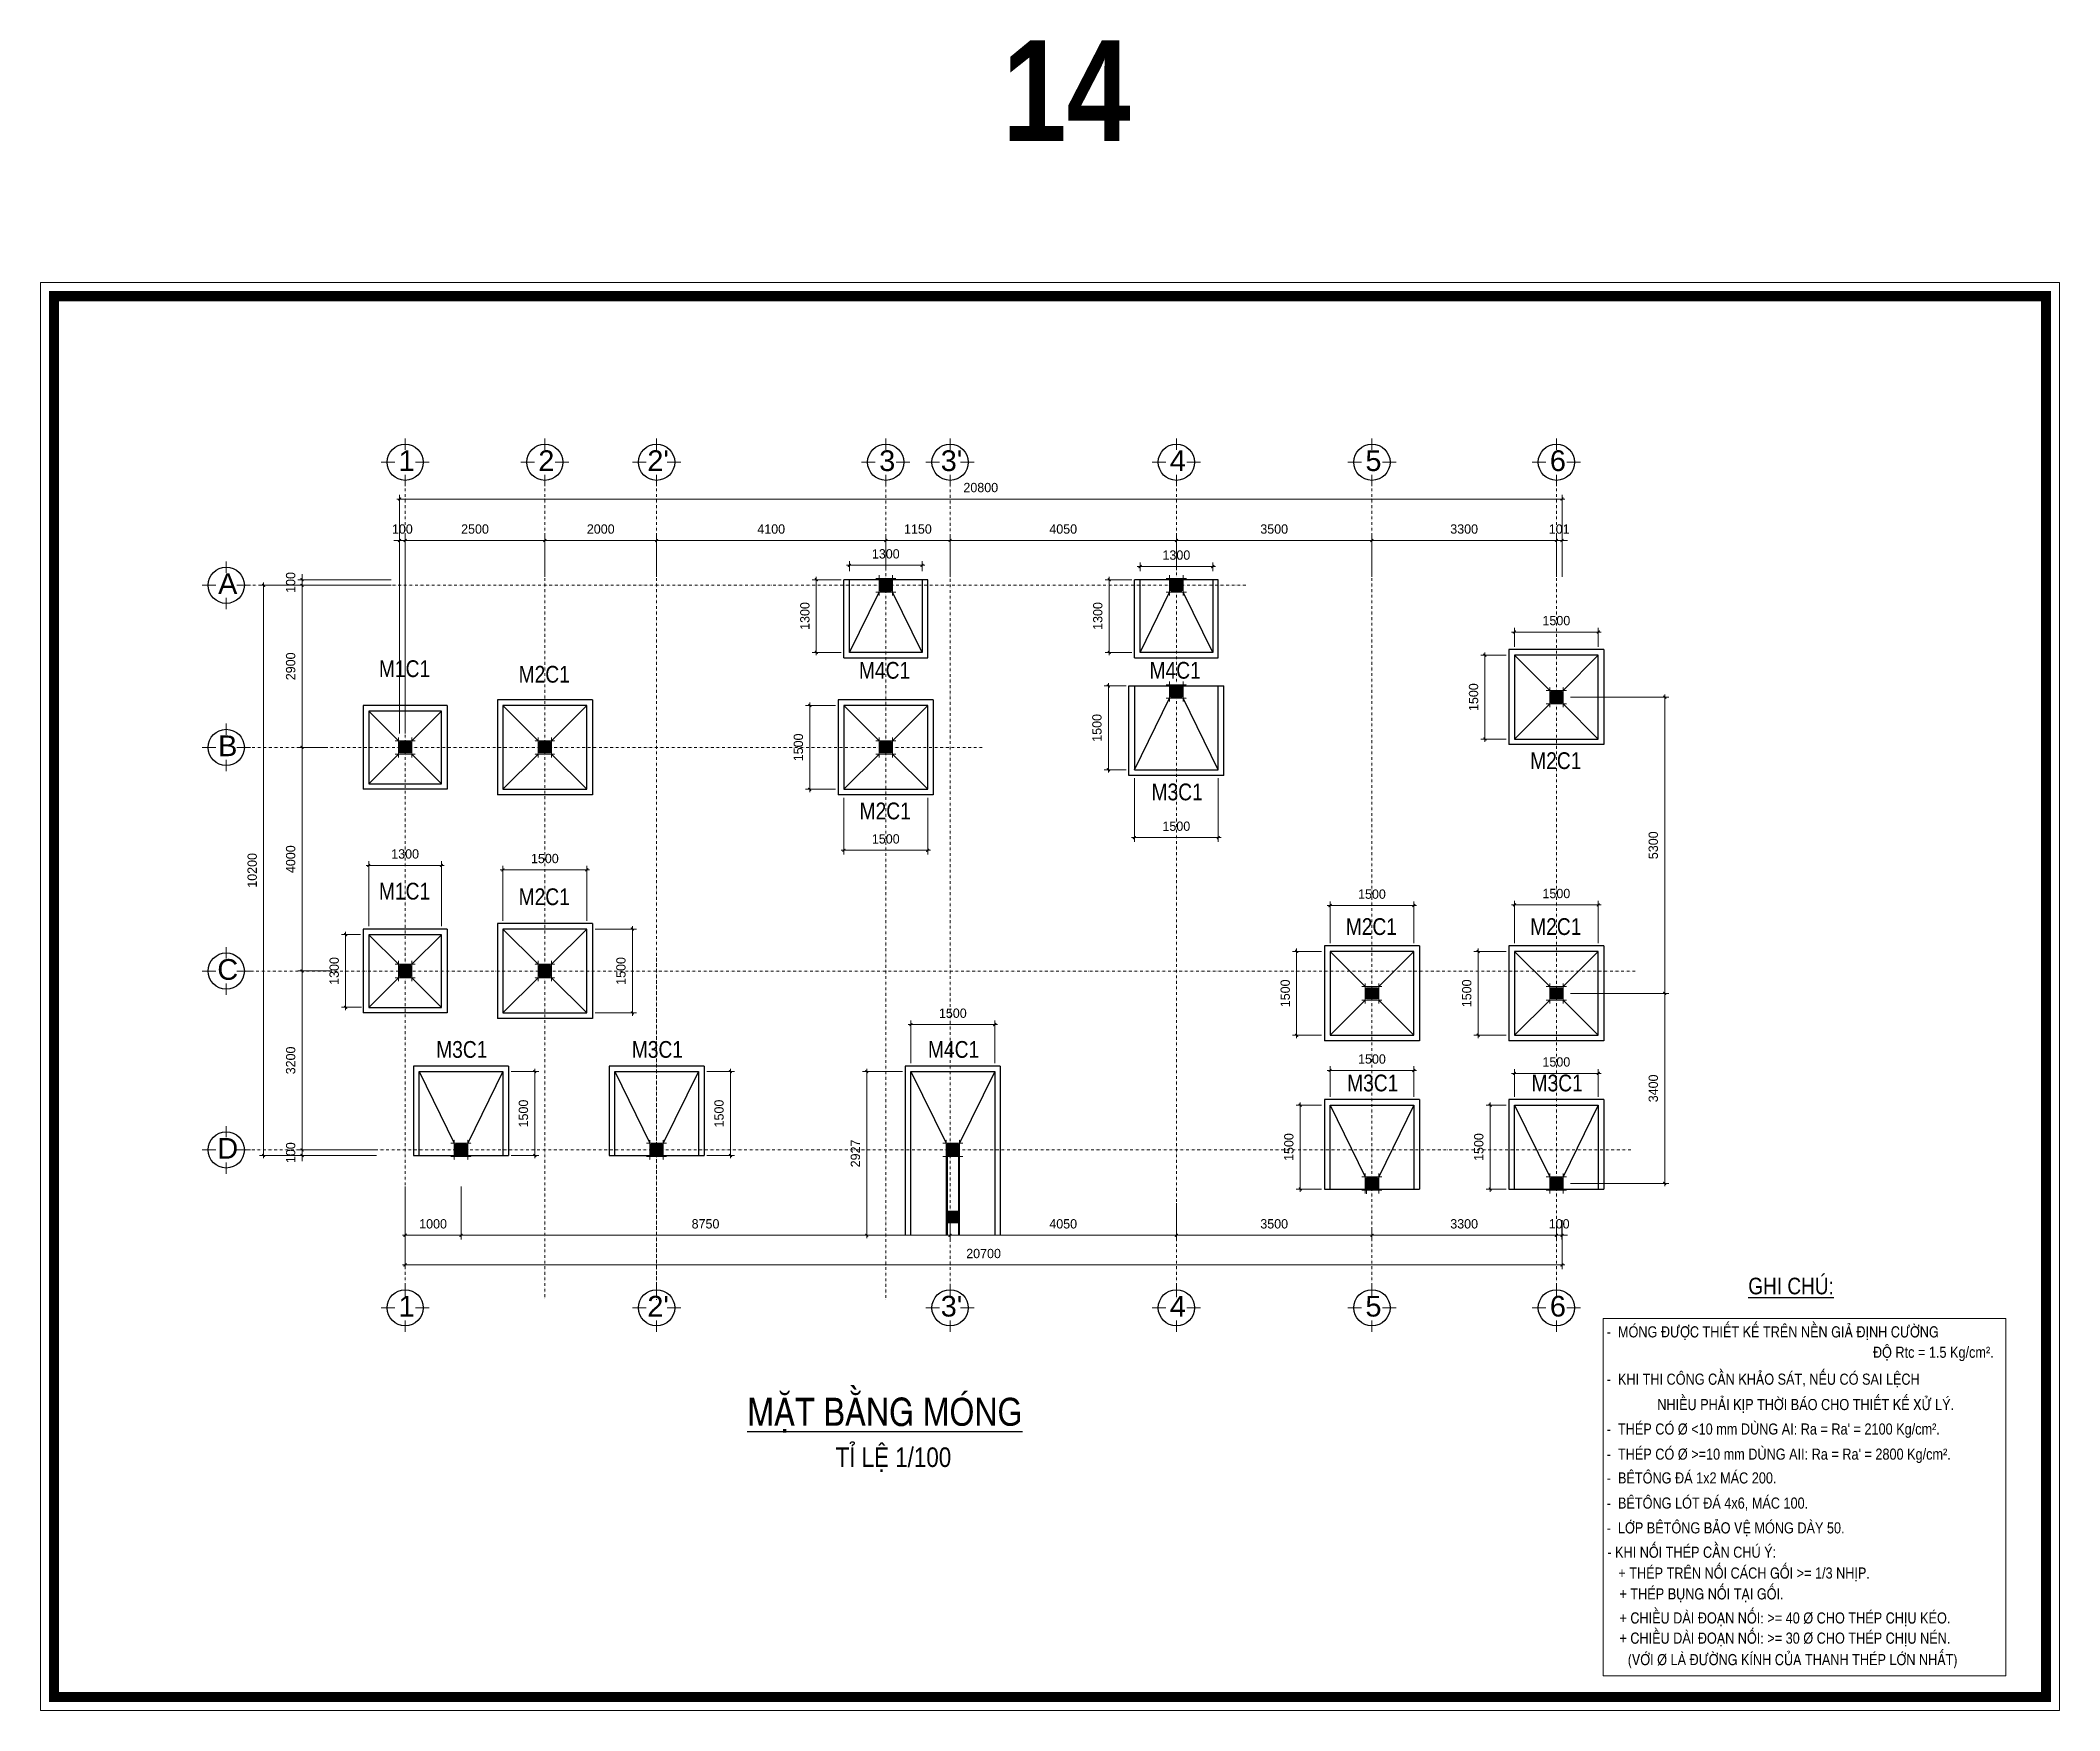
# Model space of a CAD drawing. Header units: millimetres. Extents: x 615730 to 2792744, y 139412 to 597571.
# Drawn here: x 1082627 to 1118758, y 280981 to 310859 of the extents above; entities that cross this region are included whole.
import ezdxf
from ezdxf.enums import TextEntityAlignment as Align

# ---------------------------------------------------------------- set-up
doc = ezdxf.new("R2010")
doc.units = ezdxf.units.MM
doc.header["$MEASUREMENT"] = 0
doc.header["$PDMODE"] = 34
doc.linetypes.add('CAPNUOC', pattern=[4, 2.5, -0.5, 0.5, -0.5])
doc.linetypes.add('DASHDOT', pattern=[1, 0.5, -0.25, 0, -0.25])
doc.layers.get('0').update_dxf_attribs({"lineweight": 5})
for name, color, linetype, lineweight in [('0.1(9)', 9, 'Continuous', 13), ('0.10_Thay', 5, 'Continuous', 20), ('CAT', 11, 'Continuous', 40), ('KT', 148, 'Continuous', 18), ('NETNGOAITUONG', 1, 'Continuous', 40), ('thay', 7, 'Continuous', 15), ('TIM TRUC', 149, 'DASHDOT', 9), ('TRUC', 155, 'CAPNUOC', 5), ('VLIEU', 250, 'Continuous', 9)]:
    doc.layers.add(name, color=color, linetype=linetype, lineweight=lineweight)
for name, color, linetype in [('2L', 7, 'Continuous'), ('3L', 2, 'Continuous'), ('4L', 161, 'Continuous'), ('5L', 1, 'Continuous'), ('H', 252, 'Continuous'), ('NET MANH', 252, 'Continuous'), ('netthay', 3, 'Continuous'), ('TEXT', 2, 'Continuous')]:
    doc.layers.add(name, color=color, linetype=linetype)
doc.styles.add('AVO', font='', dxfattribs={"height": 200})
doc.styles.add('H280', font='', dxfattribs={"height": 200})
doc.styles.add('KT OZON', font='', dxfattribs={"height": 200})
doc.styles.get("Standard").update_dxf_attribs({"font": ''})
doc.styles.add('VN', font='')
doc.styles.add('VNI-AVO', font='vni-roms.shx')
doc.styles.get('AVO').set_extended_font_data('VNI-Helve-Condense')
doc.styles.get('H280').set_extended_font_data('VNI-Avo')
doc.styles.get('KT OZON').set_extended_font_data('VNI-Helve')
doc.styles.get('Standard').set_extended_font_data('VNI-Avo')
doc.styles.get('VN').set_extended_font_data('VNI-Helve-Condense')
doc.dimstyles.new('1-50b', dxfattribs={"dimtxt": 167, "dimasz": 50, "dimexe": 75, "dimexo": 150, "dimgap": 120, "dimtad": 1, "dimdec": 0, "dimzin": 12, "dimtxsty": 'VNI-AVO', "dimblk": ']', "dimcen": 0, "dimdle": 50, "dimclrd": 252, "dimclre": 252, "dimclrt": 2, "dimadec": 0, "dimazin": 0, "dimtfac": 1, "dimtdec": 0, "dimtix": 1, "dimtmove": 2, "dimatfit": 0, "dimldrblk": 'OPEN90', "dimfxl": 1, "dimlwd": -1, "dimlwe": -1, "dimarcsym": 0})

msp = doc.modelspace()

# ---------------------------------------------------------------- texts
at = {"layer": '0.10_Thay', "insert": (1099842.4, 309059.1, -15.9), "char_height": 1800, "width": 79177.8, "attachment_point": 7}
msp.add_mtext('{\\fVNI-Helve-Condense|b1|i0|c0|p2;14}', dxfattribs=at)
at = {"layer": '2L', "style": 'AVO'}
for s, p in [('M1C1', (1088685.2, 299470, -12)), ('M2C1', (1091184.7, 299370, -12)), ('M4C1', (1097274.2, 299440.8, -140)), ('M4C1', (1102473.7, 299440.8)), ('M2C1', (1109284.5, 297824.5, 11.6)), ('M3C1', (1102509, 297265.1)), ('M2C1', (1097285.2, 296924.7, -140)), ('M1C1', (1088685.2, 295489.8, -1)), ('M2C1', (1091184.7, 295389.8, -2.4)), ('M2C1', (1105984.5, 294856.2)), ('M2C1', (1109284.5, 294856.2)), ('M3C1', (1089709.2, 292658.6, 280)), ('M3C1', (1093209.2, 292658.6, 12.1)), ('M4C1', (1098509.1, 292658.6, 280)), ('M3C1', (1106009, 292058.6)), ('M3C1', (1109309, 292058.6))]:
    msp.add_text(s, height=300, dxfattribs=at).set_placement(p)
at = {"layer": '2L', "lineweight": -2, "style": 'VN'}
for s, height, p in [('%%uGHI CHUÙ:', 297, (1113187, 288428.1)), ('-  MOÙNG ÑÖÔÏC THIEÁT KEÁ TREÂN NEÀN GIAÛ ÑÒNH CÖÔØNG', 198, (1110653.7, 287657.6)), ('ÑOÄ Rtc = 1.5 Kg/cm%%178.', 198, (1115417.7, 287292.9)), ('-  KHI THI COÂNG CAÀN KHAÛO SAÙT, NEÁU COÙ SAI LEÄCH', 198, (1110653.7, 286811.2)), ('   NHIEÀU PHAÛI KÒP THÔØI BAÙO CHO THIEÁT KEÁ XÖÛ LYÙ.', 198, (1111370.6, 286357.4)), ("-  THEÙP COÙ %%222 <10 mm DUØNG AI: Ra = Ra' = 2100 Kg/cm%%178.", 198, (1110653.7, 285919.8)), ("-  THEÙP COÙ %%222 >=10 mm DUØNG AII: Ra = Ra' = 2800 Kg/cm%%178.", 198, (1110653.7, 285470.1)), ('-  BEÂTOÂNG ÑAÙ 1x2 MAÙC 200.', 198, (1110653.7, 285044.6)), ('-  BEÂTOÂNG LOÙT ÑAÙ 4x6, MAÙC 100.', 198, (1110653.7, 284595.1)), ('-  LÔÙP BEÂTOÂNG BAÛO VEÄ MOÙNG DAØY 50.', 198, (1110653.7, 284151.2)), ('- KHI NOÁI THEÙP CAÀN CHUÙ YÙ:', 198, (1110665.1, 283716.5)), ('+ THEÙP TREÂN NOÁI CAÙCH GOÁI >= 1/3 NHÒP.', 198, (1110861.5, 283343.3)), ('+ THEÙP BUÏNG NOÁI TAÏI GOÁI.', 198, (1110881.6, 282970.6)), ('+ CHIEÀU DAØI ÑOAÏN NOÁI: >= 40 %%222 CHO THEÙP CHÒU KEÙO.', 198, (1110881.6, 282539.5)), ('+ CHIEÀU DAØI ÑOAÏN NOÁI: >= 30 %%222 CHO THEÙP CHÒU NEÙN.', 198, (1110881.6, 282179.2)), ('(VÔÙI Þ LAØ ÑÖÔØNG KÍNH CUÛA THANH THEÙP LÔÙN NHAÁT)', 198, (1111028.6, 281794.3))]:
    msp.add_text(s, height=height, dxfattribs=at).set_placement(p)
at = {"layer": '2L', "style": 'AVO'}
msp.add_text('TÆ LEÄ 1/100', height=350, dxfattribs=at).set_placement((1097890.2, 285339.4), align=Align.CENTER)
at = {"layer": '5L', "style": 'AVO'}
msp.add_text('%%UMAËT BAÈNG MOÙNG', height=500, dxfattribs=at).set_placement((1097737.4, 286076.9), align=Align.CENTER)

# ---------------------------------------------------------------- blocks, each defined once
blk = doc.blocks.new('TRUC 1')
at = {"ltscale": 50}
blk.add_circle((0, -9525), 8572, dxfattribs=at)
at = {"layer": '0.1(9)', "ltscale": 50}
for p, q in [((0, -3572), (0, 1782)), ((-4942, -9525), (-11427, -9525)), ((4942, -9525), (11427, -9525)), ((0, -15478), (0, -20832))]:
    blk.add_line(p, q, dxfattribs=at)
at = {"layer": 'TEXT', "ltscale": 50, "style": 'H280'}
blk.add_attdef('1', text='', height=10478, dxfattribs=at).set_placement((-214, -4892), align=Align.CENTER)
blk = doc.blocks.new('cc2')
at = {"layer": '2L'}
blk.add_hatch(color=50, dxfattribs=at).paths.add_polyline_path([(-100, 100), (-100, -100), (100, -100), (100, 100)])
at = {"layer": '5L'}
blk.add_lwpolyline([(-100, 100), (100, 100), (100, -100), (-100, -100)], close=True, dxfattribs=at)
at = {"layer": 'TRUC', "color": 9}
for points in [[(-180, 120), (180, 120)], [(-120, 180), (-120, -180)], [(120, 180), (120, -180)], [(-180, -120), (180, -120)]]:
    blk.add_lwpolyline(points, dxfattribs=at)
blk = doc.blocks.new(']')
for p, q in [((1, 0), (-1, 0)), ((0, 1), (0, -1))]:
    blk.add_line(p, q)
at = {"color": 9, "const_width": 0.4}
blk.add_lwpolyline([(-0.51, -0.51), (0.51, 0.51)], dxfattribs=at)
blk = doc.blocks.new('*D738')
at = {"layer": 'DEFPOINTS', "color": 0, "ltscale": 10, "transparency": 16777216}
for p in [(1089154, 301913), (1089054, 298312, -12), (1089154, 298312, -13)]:
    blk.add_point(p, dxfattribs=at)
at = {"layer": 'KT', "color": 252, "ltscale": 10, "transparency": 16777216}
for p, q in [((1089004, 301913), (1088954, 301913)), ((1089054, 298462), (1089054, 301988)), ((1089054, 301913), (1089154, 301913)), ((1089154, 298462), (1089154, 301988)), ((1089204, 301913), (1089254, 301913))]:
    blk.add_line(p, q, dxfattribs=at)
at = {"layer": 'KT', "color": 252, "ltscale": 10, "transparency": 16777216, "xscale": 50, "yscale": 50, "zscale": 50}
blk.add_blockref(']', (1089054, 301913), dxfattribs=at)
at = {"layer": 'KT', "color": 252, "ltscale": 10, "transparency": 16777216, "xscale": 50, "yscale": 50, "zscale": 50, "rotation": 180}
blk.add_blockref(']', (1089154, 301913), dxfattribs=at)
at = {"layer": 'KT', "color": 2, "ltscale": 10, "transparency": 16777216, "insert": (1089104, 302117), "char_height": 167, "attachment_point": 5, "style": 'VNI-AVO'}
blk.add_mtext('100', dxfattribs=at)
blk = doc.blocks.new('_Open90')
at = {"color": 0, "linetype": 'ByBlock', "lineweight": -2}
for p, q in [((0, 0), (-1, 0)), ((-0.5, 0.5), (0, 0)), ((0, 0), (-0.5, -0.5))]:
    blk.add_line(p, q, dxfattribs=at)
blk = doc.blocks.new('*D739')
at = {"layer": 'DEFPOINTS', "color": 0, "ltscale": 10, "transparency": 16777216}
for p in [(1091654, 301913), (1091654, 301112), (1089154, 298312, -13)]:
    blk.add_point(p, dxfattribs=at)
at = {"layer": 'KT', "color": 252, "ltscale": 10, "transparency": 16777216}
for p, q in [((1089154, 298462), (1089154, 301988)), ((1089204, 301913), (1091604, 301913)), ((1091654, 301262), (1091654, 301988))]:
    blk.add_line(p, q, dxfattribs=at)
at = {"layer": 'KT', "color": 252, "ltscale": 10, "transparency": 16777216, "xscale": 50, "yscale": 50, "zscale": 50, "rotation": 180}
blk.add_blockref(']', (1089154, 301913), dxfattribs=at)
at = {"layer": 'KT', "color": 252, "ltscale": 10, "transparency": 16777216, "xscale": 50, "yscale": 50, "zscale": 50}
blk.add_blockref(']', (1091654, 301913), dxfattribs=at)
at = {"layer": 'KT', "color": 2, "ltscale": 10, "transparency": 16777216, "insert": (1090404, 302117), "char_height": 167, "attachment_point": 5, "style": 'VNI-AVO'}
blk.add_mtext('2500', dxfattribs=at)
blk = doc.blocks.new('*D740')
at = {"layer": 'DEFPOINTS', "color": 0, "ltscale": 10, "transparency": 16777216}
for p in [(1093654, 301913), (1091654, 301112), (1093654, 301112)]:
    blk.add_point(p, dxfattribs=at)
at = {"layer": 'KT', "color": 252, "ltscale": 10, "transparency": 16777216}
for p, q in [((1091654, 301262), (1091654, 301988)), ((1091704, 301913), (1093604, 301913)), ((1093654, 301262), (1093654, 301988))]:
    blk.add_line(p, q, dxfattribs=at)
at = {"layer": 'KT', "color": 252, "ltscale": 10, "transparency": 16777216, "xscale": 50, "yscale": 50, "zscale": 50, "rotation": 180}
blk.add_blockref(']', (1091654, 301913), dxfattribs=at)
at = {"layer": 'KT', "color": 252, "ltscale": 10, "transparency": 16777216, "xscale": 50, "yscale": 50, "zscale": 50}
blk.add_blockref(']', (1093654, 301913), dxfattribs=at)
at = {"layer": 'KT', "color": 2, "ltscale": 10, "transparency": 16777216, "insert": (1092654, 302117), "char_height": 167, "attachment_point": 5, "style": 'VNI-AVO'}
blk.add_mtext('2000', dxfattribs=at)
blk = doc.blocks.new('*D741')
at = {"layer": 'DEFPOINTS', "color": 0, "ltscale": 10, "transparency": 16777216}
for p in [(1097754, 301913), (1093654, 301112), (1097754, 301232, -140)]:
    blk.add_point(p, dxfattribs=at)
at = {"layer": 'KT', "color": 252, "ltscale": 10, "transparency": 16777216}
for p, q in [((1093654, 301262), (1093654, 301988)), ((1093704, 301913), (1097704, 301913)), ((1097754, 301382), (1097754, 301988))]:
    blk.add_line(p, q, dxfattribs=at)
at = {"layer": 'KT', "color": 252, "ltscale": 10, "transparency": 16777216, "xscale": 50, "yscale": 50, "zscale": 50, "rotation": 180}
blk.add_blockref(']', (1093654, 301913), dxfattribs=at)
at = {"layer": 'KT', "color": 252, "ltscale": 10, "transparency": 16777216, "xscale": 50, "yscale": 50, "zscale": 50}
blk.add_blockref(']', (1097754, 301913), dxfattribs=at)
at = {"layer": 'KT', "color": 2, "ltscale": 10, "transparency": 16777216, "insert": (1095704, 302117), "char_height": 167, "attachment_point": 5, "style": 'VNI-AVO'}
blk.add_mtext('4100', dxfattribs=at)
blk = doc.blocks.new('*D742')
at = {"layer": 'DEFPOINTS', "color": 0, "ltscale": 10, "transparency": 16777216}
for p in [(1098904, 301913), (1097754, 301232, -140), (1098904, 301112)]:
    blk.add_point(p, dxfattribs=at)
at = {"layer": 'KT', "color": 252, "ltscale": 10, "transparency": 16777216}
for p, q in [((1097754, 301382), (1097754, 301988)), ((1097804, 301913), (1098854, 301913)), ((1098904, 301262), (1098904, 301988))]:
    blk.add_line(p, q, dxfattribs=at)
at = {"layer": 'KT', "color": 252, "ltscale": 10, "transparency": 16777216, "xscale": 50, "yscale": 50, "zscale": 50, "rotation": 180}
blk.add_blockref(']', (1097754, 301913), dxfattribs=at)
at = {"layer": 'KT', "color": 252, "ltscale": 10, "transparency": 16777216, "xscale": 50, "yscale": 50, "zscale": 50}
blk.add_blockref(']', (1098904, 301913), dxfattribs=at)
at = {"layer": 'KT', "color": 2, "ltscale": 10, "transparency": 16777216, "insert": (1098329, 302117), "char_height": 167, "attachment_point": 5, "style": 'VNI-AVO'}
blk.add_mtext('1150', dxfattribs=at)
blk = doc.blocks.new('*D743')
at = {"layer": 'DEFPOINTS', "color": 0, "ltscale": 10, "transparency": 16777216}
for p in [(1102954, 301913), (1098904, 301112), (1102954, 301232)]:
    blk.add_point(p, dxfattribs=at)
at = {"layer": 'KT', "color": 252, "ltscale": 10, "transparency": 16777216}
for p, q in [((1098904, 301262), (1098904, 301988)), ((1098954, 301913), (1102904, 301913)), ((1102954, 301382), (1102954, 301988))]:
    blk.add_line(p, q, dxfattribs=at)
at = {"layer": 'KT', "color": 252, "ltscale": 10, "transparency": 16777216, "xscale": 50, "yscale": 50, "zscale": 50, "rotation": 180}
blk.add_blockref(']', (1098904, 301913), dxfattribs=at)
at = {"layer": 'KT', "color": 252, "ltscale": 10, "transparency": 16777216, "xscale": 50, "yscale": 50, "zscale": 50}
blk.add_blockref(']', (1102954, 301913), dxfattribs=at)
at = {"layer": 'KT', "color": 2, "ltscale": 10, "transparency": 16777216, "insert": (1100929, 302117), "char_height": 167, "attachment_point": 5, "style": 'VNI-AVO'}
blk.add_mtext('4050', dxfattribs=at)
blk = doc.blocks.new('*D744')
at = {"layer": 'DEFPOINTS', "color": 0, "ltscale": 10, "transparency": 16777216}
for p in [(1106453, 301913), (1102954, 301232), (1106453, 301112)]:
    blk.add_point(p, dxfattribs=at)
at = {"layer": 'KT', "color": 252, "ltscale": 10, "transparency": 16777216}
for p, q in [((1102954, 301382), (1102954, 301988)), ((1103004, 301913), (1106403, 301913)), ((1106453, 301262), (1106453, 301988))]:
    blk.add_line(p, q, dxfattribs=at)
at = {"layer": 'KT', "color": 252, "ltscale": 10, "transparency": 16777216, "xscale": 50, "yscale": 50, "zscale": 50, "rotation": 180}
blk.add_blockref(']', (1102954, 301913), dxfattribs=at)
at = {"layer": 'KT', "color": 252, "ltscale": 10, "transparency": 16777216, "xscale": 50, "yscale": 50, "zscale": 50}
blk.add_blockref(']', (1106453, 301913), dxfattribs=at)
at = {"layer": 'KT', "color": 2, "ltscale": 10, "transparency": 16777216, "insert": (1104704, 302117), "char_height": 167, "attachment_point": 5, "style": 'VNI-AVO'}
blk.add_mtext('3500', dxfattribs=at)
blk = doc.blocks.new('*D745')
at = {"layer": 'DEFPOINTS', "color": 0, "ltscale": 10, "transparency": 16777216}
for p in [(1109753, 301913), (1106453, 301112), (1109753, 301112)]:
    blk.add_point(p, dxfattribs=at)
at = {"layer": 'KT', "color": 252, "ltscale": 10, "transparency": 16777216}
for p, q in [((1106453, 301262), (1106453, 301988)), ((1106503, 301913), (1109703, 301913)), ((1109753, 301262), (1109753, 301988))]:
    blk.add_line(p, q, dxfattribs=at)
at = {"layer": 'KT', "color": 252, "ltscale": 10, "transparency": 16777216, "xscale": 50, "yscale": 50, "zscale": 50, "rotation": 180}
blk.add_blockref(']', (1106453, 301913), dxfattribs=at)
at = {"layer": 'KT', "color": 252, "ltscale": 10, "transparency": 16777216, "xscale": 50, "yscale": 50, "zscale": 50}
blk.add_blockref(']', (1109753, 301913), dxfattribs=at)
at = {"layer": 'KT', "color": 2, "ltscale": 10, "transparency": 16777216, "insert": (1108103, 302117), "char_height": 167, "attachment_point": 5, "style": 'VNI-AVO'}
blk.add_mtext('3300', dxfattribs=at)
blk = doc.blocks.new('*D746')
at = {"layer": 'DEFPOINTS', "color": 0, "ltscale": 10, "transparency": 16777216}
for p in [(1109854, 301913), (1109753, 301112), (1109854, 301112, 280)]:
    blk.add_point(p, dxfattribs=at)
at = {"layer": 'KT', "color": 252, "ltscale": 10, "transparency": 16777216}
for p, q in [((1109703, 301913), (1109653, 301913)), ((1109753, 301262), (1109753, 301988)), ((1109753, 301913), (1109854, 301913)), ((1109854, 301262), (1109854, 301988)), ((1109904, 301913), (1109954, 301913))]:
    blk.add_line(p, q, dxfattribs=at)
at = {"layer": 'KT', "color": 252, "ltscale": 10, "transparency": 16777216, "xscale": 50, "yscale": 50, "zscale": 50}
blk.add_blockref(']', (1109753, 301913), dxfattribs=at)
at = {"layer": 'KT', "color": 252, "ltscale": 10, "transparency": 16777216, "xscale": 50, "yscale": 50, "zscale": 50, "rotation": 180}
blk.add_blockref(']', (1109854, 301913), dxfattribs=at)
at = {"layer": 'KT', "color": 2, "ltscale": 10, "transparency": 16777216, "insert": (1109804, 302117), "char_height": 167, "attachment_point": 5, "style": 'VNI-AVO'}
blk.add_mtext('101', dxfattribs=at)
blk = doc.blocks.new('*D747')
at = {"layer": 'DEFPOINTS', "color": 0, "ltscale": 10, "transparency": 16777216}
for p in [(1109854, 302655), (1089054, 301112), (1109854, 301112)]:
    blk.add_point(p, dxfattribs=at)
at = {"layer": 'KT', "color": 252, "ltscale": 10, "transparency": 16777216}
for p, q in [((1089054, 301262), (1089054, 302730)), ((1089104, 302655), (1109804, 302655)), ((1109854, 301262), (1109854, 302730))]:
    blk.add_line(p, q, dxfattribs=at)
at = {"layer": 'KT', "color": 252, "ltscale": 10, "transparency": 16777216, "xscale": 50, "yscale": 50, "zscale": 50, "rotation": 180}
blk.add_blockref(']', (1089054, 302655), dxfattribs=at)
at = {"layer": 'KT', "color": 252, "ltscale": 10, "transparency": 16777216, "xscale": 50, "yscale": 50, "zscale": 50}
blk.add_blockref(']', (1109854, 302655), dxfattribs=at)
at = {"layer": 'KT', "color": 2, "ltscale": 10, "transparency": 16777216, "insert": (1099454, 302859), "char_height": 167, "attachment_point": 5, "style": 'VNI-AVO'}
blk.add_mtext('20800', dxfattribs=at)
blk = doc.blocks.new('*D748')
at = {"layer": 'DEFPOINTS', "color": 0, "ltscale": 10, "transparency": 16777216}
for p in [(1089154, 290507, -11), (1090154, 290507), (1090154, 289484)]:
    blk.add_point(p, dxfattribs=at)
at = {"layer": 'KT', "color": 252, "ltscale": 10, "transparency": 16777216}
for p, q in [((1089154, 290357), (1089154, 289409)), ((1090154, 290357), (1090154, 289409)), ((1089204, 289484), (1090104, 289484))]:
    blk.add_line(p, q, dxfattribs=at)
at = {"layer": 'KT', "color": 252, "ltscale": 10, "transparency": 16777216, "xscale": 50, "yscale": 50, "zscale": 50, "rotation": 180}
blk.add_blockref(']', (1089154, 289484), dxfattribs=at)
at = {"layer": 'KT', "color": 252, "ltscale": 10, "transparency": 16777216, "xscale": 50, "yscale": 50, "zscale": 50}
blk.add_blockref(']', (1090154, 289484), dxfattribs=at)
at = {"layer": 'KT', "color": 2, "ltscale": 10, "transparency": 16777216, "insert": (1089654, 289688), "char_height": 167, "attachment_point": 5, "style": 'VNI-AVO'}
blk.add_mtext('1000', dxfattribs=at)
blk = doc.blocks.new('*D749')
at = {"layer": 'DEFPOINTS', "color": 0, "ltscale": 10, "transparency": 16777216}
for p in [(1090154, 290507), (1098904, 289860), (1098904, 289484)]:
    blk.add_point(p, dxfattribs=at)
at = {"layer": 'KT', "color": 252, "ltscale": 10, "transparency": 16777216}
for p, q in [((1090154, 290357), (1090154, 289409)), ((1090204, 289484), (1098854, 289484)), ((1098904, 289710), (1098904, 289409))]:
    blk.add_line(p, q, dxfattribs=at)
at = {"layer": 'KT', "color": 252, "ltscale": 10, "transparency": 16777216, "xscale": 50, "yscale": 50, "zscale": 50, "rotation": 180}
blk.add_blockref(']', (1090154, 289484), dxfattribs=at)
at = {"layer": 'KT', "color": 252, "ltscale": 10, "transparency": 16777216, "xscale": 50, "yscale": 50, "zscale": 50}
blk.add_blockref(']', (1098904, 289484), dxfattribs=at)
at = {"layer": 'KT', "color": 2, "ltscale": 10, "transparency": 16777216, "insert": (1094529, 289688), "char_height": 167, "attachment_point": 5, "style": 'VNI-AVO'}
blk.add_mtext('8750', dxfattribs=at)
blk = doc.blocks.new('*D750')
at = {"layer": 'DEFPOINTS', "color": 0, "ltscale": 10, "transparency": 16777216}
for p in [(1102954, 290210), (1098904, 289860), (1102954, 289484)]:
    blk.add_point(p, dxfattribs=at)
at = {"layer": 'KT', "color": 252, "ltscale": 10, "transparency": 16777216}
for p, q in [((1102954, 290060), (1102954, 289409)), ((1098904, 289710), (1098904, 289409)), ((1098954, 289484), (1102904, 289484))]:
    blk.add_line(p, q, dxfattribs=at)
at = {"layer": 'KT', "color": 252, "ltscale": 10, "transparency": 16777216, "xscale": 50, "yscale": 50, "zscale": 50, "rotation": 180}
blk.add_blockref(']', (1098904, 289484), dxfattribs=at)
at = {"layer": 'KT', "color": 252, "ltscale": 10, "transparency": 16777216, "xscale": 50, "yscale": 50, "zscale": 50}
blk.add_blockref(']', (1102954, 289484), dxfattribs=at)
at = {"layer": 'KT', "color": 2, "ltscale": 10, "transparency": 16777216, "insert": (1100929, 289688), "char_height": 167, "attachment_point": 5, "style": 'VNI-AVO'}
blk.add_mtext('4050', dxfattribs=at)
blk = doc.blocks.new('*D751')
at = {"layer": 'DEFPOINTS', "color": 0, "ltscale": 10, "transparency": 16777216}
for p in [(1102954, 290210), (1106453, 289729), (1106453, 289484)]:
    blk.add_point(p, dxfattribs=at)
at = {"layer": 'KT', "color": 252, "ltscale": 10, "transparency": 16777216}
for p, q in [((1102954, 290060), (1102954, 289409)), ((1103004, 289484), (1106403, 289484)), ((1106453, 289579), (1106453, 289409))]:
    blk.add_line(p, q, dxfattribs=at)
at = {"layer": 'KT', "color": 252, "ltscale": 10, "transparency": 16777216, "xscale": 50, "yscale": 50, "zscale": 50, "rotation": 180}
blk.add_blockref(']', (1102954, 289484), dxfattribs=at)
at = {"layer": 'KT', "color": 252, "ltscale": 10, "transparency": 16777216, "xscale": 50, "yscale": 50, "zscale": 50}
blk.add_blockref(']', (1106453, 289484), dxfattribs=at)
at = {"layer": 'KT', "color": 2, "ltscale": 10, "transparency": 16777216, "insert": (1104704, 289688), "char_height": 167, "attachment_point": 5, "style": 'VNI-AVO'}
blk.add_mtext('3500', dxfattribs=at)
blk = doc.blocks.new('*D752')
at = {"layer": 'DEFPOINTS', "color": 0, "ltscale": 10, "transparency": 16777216}
for p in [(1109753, 289814), (1106453, 289729), (1109753, 289484)]:
    blk.add_point(p, dxfattribs=at)
at = {"layer": 'KT', "color": 252, "ltscale": 10, "transparency": 16777216}
for p, q in [((1106453, 289579), (1106453, 289409)), ((1106503, 289484), (1109703, 289484)), ((1109753, 289664), (1109753, 289409))]:
    blk.add_line(p, q, dxfattribs=at)
at = {"layer": 'KT', "color": 252, "ltscale": 10, "transparency": 16777216, "xscale": 50, "yscale": 50, "zscale": 50, "rotation": 180}
blk.add_blockref(']', (1106453, 289484), dxfattribs=at)
at = {"layer": 'KT', "color": 252, "ltscale": 10, "transparency": 16777216, "xscale": 50, "yscale": 50, "zscale": 50}
blk.add_blockref(']', (1109753, 289484), dxfattribs=at)
at = {"layer": 'KT', "color": 2, "ltscale": 10, "transparency": 16777216, "insert": (1108103, 289688), "char_height": 167, "attachment_point": 5, "style": 'VNI-AVO'}
blk.add_mtext('3300', dxfattribs=at)
blk = doc.blocks.new('*D753')
at = {"layer": 'DEFPOINTS', "color": 0, "ltscale": 10, "transparency": 16777216}
for p in [(1109753, 289814), (1109853, 289907), (1109853, 289484)]:
    blk.add_point(p, dxfattribs=at)
at = {"layer": 'KT', "color": 252, "ltscale": 10, "transparency": 16777216}
for p, q in [((1109703, 289484), (1109653, 289484)), ((1109753, 289664), (1109753, 289409)), ((1109753, 289484), (1109853, 289484)), ((1109853, 289757), (1109853, 289409)), ((1109903, 289484), (1109953, 289484))]:
    blk.add_line(p, q, dxfattribs=at)
at = {"layer": 'KT', "color": 252, "ltscale": 10, "transparency": 16777216, "xscale": 50, "yscale": 50, "zscale": 50}
blk.add_blockref(']', (1109753, 289484), dxfattribs=at)
at = {"layer": 'KT', "color": 252, "ltscale": 10, "transparency": 16777216, "xscale": 50, "yscale": 50, "zscale": 50, "rotation": 180}
blk.add_blockref(']', (1109853, 289484), dxfattribs=at)
at = {"layer": 'KT', "color": 2, "ltscale": 10, "transparency": 16777216, "insert": (1109803, 289688), "char_height": 167, "attachment_point": 5, "style": 'VNI-AVO'}
blk.add_mtext('100', dxfattribs=at)
blk = doc.blocks.new('*D754')
at = {"layer": 'DEFPOINTS', "color": 0, "ltscale": 10, "transparency": 16777216}
for p in [(1089154, 289958), (1109854, 289907), (1109854, 288953)]:
    blk.add_point(p, dxfattribs=at)
at = {"layer": 'KT', "color": 252, "ltscale": 10, "transparency": 16777216}
for p, q in [((1089154, 289808), (1089154, 288878)), ((1109854, 289757), (1109854, 288878)), ((1089204, 288953), (1109804, 288953))]:
    blk.add_line(p, q, dxfattribs=at)
at = {"layer": 'KT', "color": 252, "ltscale": 10, "transparency": 16777216, "xscale": 50, "yscale": 50, "zscale": 50, "rotation": 180}
blk.add_blockref(']', (1089154, 288953), dxfattribs=at)
at = {"layer": 'KT', "color": 252, "ltscale": 10, "transparency": 16777216, "xscale": 50, "yscale": 50, "zscale": 50}
blk.add_blockref(']', (1109854, 288953), dxfattribs=at)
at = {"layer": 'KT', "color": 2, "ltscale": 10, "transparency": 16777216, "insert": (1099504, 289157), "char_height": 167, "attachment_point": 5, "style": 'VNI-AVO'}
blk.add_mtext('20700', dxfattribs=at)
blk = doc.blocks.new('*D755')
at = {"layer": 'DEFPOINTS', "color": 0, "ltscale": 10, "transparency": 16777216}
for p in [(1087864, 301112), (1087309, 298212), (1087864, 298212, -12)]:
    blk.add_point(p, dxfattribs=at)
at = {"layer": 'KT', "color": 252, "ltscale": 10, "transparency": 16777216}
for p, q in [((1087714, 301112), (1087234, 301112)), ((1087309, 301062), (1087309, 298262)), ((1087714, 298212), (1087234, 298212))]:
    blk.add_line(p, q, dxfattribs=at)
at = {"layer": 'KT', "color": 252, "ltscale": 10, "transparency": 16777216, "xscale": 50, "yscale": 50, "zscale": 50}
for p, rotation in [((1087309, 301112), 90), ((1087309, 298212), 270)]:
    blk.add_blockref(']', p, dxfattribs=dict(at, rotation=rotation))
at = {"layer": 'KT', "color": 2, "ltscale": 10, "transparency": 16777216, "insert": (1087106, 299662), "char_height": 167, "attachment_point": 5, "rotation": 90, "style": 'VNI-AVO'}
blk.add_mtext('2900', dxfattribs=at)
blk = doc.blocks.new('*D756')
at = {"layer": 'DEFPOINTS', "color": 0, "ltscale": 10, "transparency": 16777216}
for p in [(1087864, 298212, -12), (1087309, 294212), (1087988, 294212, -1)]:
    blk.add_point(p, dxfattribs=at)
at = {"layer": 'KT', "color": 252, "ltscale": 10, "transparency": 16777216}
for p, q in [((1087714, 298212), (1087234, 298212)), ((1087309, 298162), (1087309, 294262)), ((1087838, 294212), (1087234, 294212))]:
    blk.add_line(p, q, dxfattribs=at)
at = {"layer": 'KT', "color": 252, "ltscale": 10, "transparency": 16777216, "xscale": 50, "yscale": 50, "zscale": 50}
for p, rotation in [((1087309, 298212), 90), ((1087309, 294212), 270)]:
    blk.add_blockref(']', p, dxfattribs=dict(at, rotation=rotation))
at = {"layer": 'KT', "color": 2, "ltscale": 10, "transparency": 16777216, "insert": (1087106, 296212), "char_height": 167, "attachment_point": 5, "rotation": 90, "style": 'VNI-AVO'}
blk.add_mtext('4000', dxfattribs=at)
blk = doc.blocks.new('*D757')
at = {"layer": 'DEFPOINTS', "color": 0, "ltscale": 10, "transparency": 16777216}
for p in [(1087988, 294212, -1), (1087309, 291012), (1088790, 291012)]:
    blk.add_point(p, dxfattribs=at)
at = {"layer": 'KT', "color": 252, "ltscale": 10, "transparency": 16777216}
for p, q in [((1087838, 294212), (1087234, 294212)), ((1087309, 294162), (1087309, 291062)), ((1088640, 291012), (1087234, 291012))]:
    blk.add_line(p, q, dxfattribs=at)
at = {"layer": 'KT', "color": 252, "ltscale": 10, "transparency": 16777216, "xscale": 50, "yscale": 50, "zscale": 50}
for p, rotation in [((1087309, 294212), 90), ((1087309, 291012), 270)]:
    blk.add_blockref(']', p, dxfattribs=dict(at, rotation=rotation))
at = {"layer": 'KT', "color": 2, "ltscale": 10, "transparency": 16777216, "insert": (1087106, 292612), "char_height": 167, "attachment_point": 5, "rotation": 90, "style": 'VNI-AVO'}
blk.add_mtext('3200', dxfattribs=at)
blk = doc.blocks.new('*D758')
at = {"layer": 'DEFPOINTS', "color": 0, "ltscale": 10, "transparency": 16777216}
for p in [(1087309, 290912), (1088790, 291012), (1088790, 290912, 280)]:
    blk.add_point(p, dxfattribs=at)
at = {"layer": 'KT', "color": 252, "ltscale": 10, "transparency": 16777216}
for p, q in [((1088640, 291012), (1087234, 291012)), ((1088640, 290912), (1087234, 290912)), ((1087309, 291062), (1087309, 291112)), ((1087309, 291012), (1087309, 290912)), ((1087309, 290862), (1087309, 290812))]:
    blk.add_line(p, q, dxfattribs=at)
at = {"layer": 'KT', "color": 252, "ltscale": 10, "transparency": 16777216, "xscale": 50, "yscale": 50, "zscale": 50}
for p, rotation in [((1087309, 291012), 270), ((1087309, 290912), 90)]:
    blk.add_blockref(']', p, dxfattribs=dict(at, rotation=rotation))
at = {"layer": 'KT', "color": 2, "ltscale": 10, "transparency": 16777216, "insert": (1087106, 290962), "char_height": 167, "attachment_point": 5, "rotation": 90, "style": 'VNI-AVO'}
blk.add_mtext('100', dxfattribs=at)
blk = doc.blocks.new('*D759')
at = {"layer": 'DEFPOINTS', "color": 0, "ltscale": 10, "transparency": 16777216}
for p in [(1087864, 301112), (1086622, 290912), (1087864, 290912)]:
    blk.add_point(p, dxfattribs=at)
at = {"layer": 'KT', "color": 252, "ltscale": 10, "transparency": 16777216}
for p, q in [((1087714, 301112), (1086547, 301112)), ((1086622, 301062), (1086622, 290962)), ((1087714, 290912), (1086547, 290912))]:
    blk.add_line(p, q, dxfattribs=at)
at = {"layer": 'KT', "color": 252, "ltscale": 10, "transparency": 16777216, "xscale": 50, "yscale": 50, "zscale": 50}
for p, rotation in [((1086622, 301112), 90), ((1086622, 290912), 270)]:
    blk.add_blockref(']', p, dxfattribs=dict(at, rotation=rotation))
at = {"layer": 'KT', "color": 2, "ltscale": 10, "transparency": 16777216, "insert": (1086418, 296012), "char_height": 167, "attachment_point": 5, "rotation": 90, "style": 'VNI-AVO'}
blk.add_mtext('10200', dxfattribs=at)
blk = doc.blocks.new('*D760')
at = {"layer": 'DEFPOINTS', "color": 0, "ltscale": 10, "transparency": 16777216}
for p in [(1087309, 301112), (1089054, 301212), (1089054, 301112)]:
    blk.add_point(p, dxfattribs=at)
at = {"layer": 'KT', "color": 252, "ltscale": 10, "transparency": 16777216}
for p, q in [((1088904, 301212), (1087234, 301212)), ((1088904, 301112), (1087234, 301112)), ((1087309, 301262), (1087309, 301312)), ((1087309, 301212), (1087309, 301112)), ((1087309, 301062), (1087309, 301012))]:
    blk.add_line(p, q, dxfattribs=at)
at = {"layer": 'KT', "color": 252, "ltscale": 10, "transparency": 16777216, "xscale": 50, "yscale": 50, "zscale": 50}
for p, rotation in [((1087309, 301212), 270), ((1087309, 301112), 90)]:
    blk.add_blockref(']', p, dxfattribs=dict(at, rotation=rotation))
at = {"layer": 'KT', "color": 2, "ltscale": 10, "transparency": 16777216, "insert": (1087106, 301162), "char_height": 167, "attachment_point": 5, "rotation": 90, "style": 'VNI-AVO'}
blk.add_mtext('100', dxfattribs=at)
blk = doc.blocks.new('*D761')
at = {"layer": 'DEFPOINTS', "color": 0, "ltscale": 10, "transparency": 16777216}
for p in [(1109853, 293812), (1111692, 293812), (1109853, 290412)]:
    blk.add_point(p, dxfattribs=at)
at = {"layer": 'KT', "color": 252, "ltscale": 10, "transparency": 16777216}
for p, q in [((1110003, 293812), (1111767, 293812)), ((1111692, 290462), (1111692, 293762)), ((1110003, 290412), (1111767, 290412))]:
    blk.add_line(p, q, dxfattribs=at)
at = {"layer": 'KT', "color": 252, "ltscale": 10, "transparency": 16777216, "xscale": 50, "yscale": 50, "zscale": 50}
for p, rotation in [((1111692, 293812), 90), ((1111692, 290412), 270)]:
    blk.add_blockref(']', p, dxfattribs=dict(at, rotation=rotation))
at = {"layer": 'KT', "color": 2, "ltscale": 10, "transparency": 16777216, "insert": (1111488, 292112), "char_height": 167, "attachment_point": 5, "rotation": 90, "style": 'VNI-AVO'}
blk.add_mtext('3400', dxfattribs=at)
blk = doc.blocks.new('*D762')
at = {"layer": 'DEFPOINTS', "color": 0, "ltscale": 10, "transparency": 16777216}
for p in [(1109853, 299111, 12), (1111692, 299111), (1109853, 293812)]:
    blk.add_point(p, dxfattribs=at)
at = {"layer": 'KT', "color": 252, "ltscale": 10, "transparency": 16777216}
for p, q in [((1110003, 299111), (1111767, 299111)), ((1111692, 293862), (1111692, 299061)), ((1110003, 293812), (1111767, 293812))]:
    blk.add_line(p, q, dxfattribs=at)
at = {"layer": 'KT', "color": 252, "ltscale": 10, "transparency": 16777216, "xscale": 50, "yscale": 50, "zscale": 50}
for p, rotation in [((1111692, 299111), 90), ((1111692, 293812), 270)]:
    blk.add_blockref(']', p, dxfattribs=dict(at, rotation=rotation))
at = {"layer": 'KT', "color": 2, "ltscale": 10, "transparency": 16777216, "insert": (1111488, 296461), "char_height": 167, "attachment_point": 5, "rotation": 90, "style": 'VNI-AVO'}
blk.add_mtext('5300', dxfattribs=at)
blk = doc.blocks.new('*D763')
at = {"layer": 'DEFPOINTS', "color": 0, "ltscale": 10, "transparency": 16777216}
for p in [(1096510, 301212), (1097104, 301212, -140), (1097104, 299912, -140)]:
    blk.add_point(p, dxfattribs=at)
at = {"layer": 'KT', "color": 252, "ltscale": 10, "transparency": 16777216}
for p, q in [((1096954, 301212), (1096435, 301212)), ((1096510, 299962), (1096510, 301162)), ((1096954, 299912), (1096435, 299912))]:
    blk.add_line(p, q, dxfattribs=at)
at = {"layer": 'KT', "color": 252, "ltscale": 10, "transparency": 16777216, "xscale": 50, "yscale": 50, "zscale": 50}
for p, rotation in [((1096510, 301212), 90), ((1096510, 299912), 270)]:
    blk.add_blockref(']', p, dxfattribs=dict(at, rotation=rotation))
at = {"layer": 'KT', "color": 2, "ltscale": 10, "transparency": 16777216, "insert": (1096307, 300562), "char_height": 167, "attachment_point": 5, "rotation": 90, "style": 'VNI-AVO'}
blk.add_mtext('1300', dxfattribs=at)
blk = doc.blocks.new('*D764')
at = {"layer": 'DEFPOINTS', "color": 0, "ltscale": 10, "transparency": 16777216}
for p in [(1098404, 301469), (1097104, 301212), (1098404, 301212, -140)]:
    blk.add_point(p, dxfattribs=at)
at = {"layer": 'KT', "color": 252, "ltscale": 10, "transparency": 16777216}
for p, q in [((1097104, 301362), (1097104, 301544)), ((1097154, 301469), (1098354, 301469)), ((1098404, 301362), (1098404, 301544))]:
    blk.add_line(p, q, dxfattribs=at)
at = {"layer": 'KT', "color": 252, "ltscale": 10, "transparency": 16777216, "xscale": 50, "yscale": 50, "zscale": 50, "rotation": 180}
blk.add_blockref(']', (1097104, 301469), dxfattribs=at)
at = {"layer": 'KT', "color": 252, "ltscale": 10, "transparency": 16777216, "xscale": 50, "yscale": 50, "zscale": 50}
blk.add_blockref(']', (1098404, 301469), dxfattribs=at)
at = {"layer": 'KT', "color": 2, "ltscale": 10, "transparency": 16777216, "insert": (1097754, 301673), "char_height": 167, "attachment_point": 5, "style": 'VNI-AVO'}
blk.add_mtext('1300', dxfattribs=at)
blk = doc.blocks.new('*D765')
at = {"layer": 'DEFPOINTS', "color": 0, "ltscale": 10, "transparency": 16777216}
for p in [(1102304, 301212), (1101752, 299912), (1102304, 299912)]:
    blk.add_point(p, dxfattribs=at)
at = {"layer": 'KT', "color": 252, "ltscale": 10, "transparency": 16777216}
for p, q in [((1102154, 301212), (1101677, 301212)), ((1101752, 301162), (1101752, 299962)), ((1102154, 299912), (1101677, 299912))]:
    blk.add_line(p, q, dxfattribs=at)
at = {"layer": 'KT', "color": 252, "ltscale": 10, "transparency": 16777216, "xscale": 50, "yscale": 50, "zscale": 50}
for p, rotation in [((1101752, 301212), 90), ((1101752, 299912), 270)]:
    blk.add_blockref(']', p, dxfattribs=dict(at, rotation=rotation))
at = {"layer": 'KT', "color": 2, "ltscale": 10, "transparency": 16777216, "insert": (1101548, 300562), "char_height": 167, "attachment_point": 5, "rotation": 90, "style": 'VNI-AVO'}
blk.add_mtext('1300', dxfattribs=at)
blk = doc.blocks.new('*D766')
at = {"layer": 'DEFPOINTS', "color": 0, "ltscale": 10, "transparency": 16777216}
for p in [(1103604, 301447), (1102304, 301212), (1103604, 301212)]:
    blk.add_point(p, dxfattribs=at)
at = {"layer": 'KT', "color": 252, "ltscale": 10, "transparency": 16777216}
for p, q in [((1102304, 301362), (1102304, 301522)), ((1102354, 301447), (1103554, 301447)), ((1103604, 301362), (1103604, 301522))]:
    blk.add_line(p, q, dxfattribs=at)
at = {"layer": 'KT', "color": 252, "ltscale": 10, "transparency": 16777216, "xscale": 50, "yscale": 50, "zscale": 50, "rotation": 180}
blk.add_blockref(']', (1102304, 301447), dxfattribs=at)
at = {"layer": 'KT', "color": 252, "ltscale": 10, "transparency": 16777216, "xscale": 50, "yscale": 50, "zscale": 50}
blk.add_blockref(']', (1103604, 301447), dxfattribs=at)
at = {"layer": 'KT', "color": 2, "ltscale": 10, "transparency": 16777216, "insert": (1102954, 301651), "char_height": 167, "attachment_point": 5, "style": 'VNI-AVO'}
blk.add_mtext('1300', dxfattribs=at)
blk = doc.blocks.new('*D767')
at = {"layer": 'DEFPOINTS', "color": 0, "ltscale": 10, "transparency": 16777216}
for p in [(1096394, 298962), (1097004, 298962, -140), (1097004, 297462, -140)]:
    blk.add_point(p, dxfattribs=at)
at = {"layer": 'KT', "color": 252, "ltscale": 10, "transparency": 16777216}
for p, q in [((1096854, 298962), (1096319, 298962)), ((1096394, 297512), (1096394, 298912)), ((1096854, 297462), (1096319, 297462))]:
    blk.add_line(p, q, dxfattribs=at)
at = {"layer": 'KT', "color": 252, "ltscale": 10, "transparency": 16777216, "xscale": 50, "yscale": 50, "zscale": 50}
for p, rotation in [((1096394, 298962), 90), ((1096394, 297462), 270)]:
    blk.add_blockref(']', p, dxfattribs=dict(at, rotation=rotation))
at = {"layer": 'KT', "color": 2, "ltscale": 10, "transparency": 16777216, "insert": (1096191, 298212), "char_height": 167, "attachment_point": 5, "rotation": 90, "style": 'VNI-AVO'}
blk.add_mtext('1500', dxfattribs=at)
blk = doc.blocks.new('*D768')
at = {"layer": 'DEFPOINTS', "color": 0, "ltscale": 10, "transparency": 16777216}
for p in [(1097004, 297462), (1098504, 297462, -140), (1098504, 296371)]:
    blk.add_point(p, dxfattribs=at)
at = {"layer": 'KT', "color": 252, "ltscale": 10, "transparency": 16777216}
for p, q in [((1097004, 297312), (1097004, 296296)), ((1098504, 297312), (1098504, 296296)), ((1097054, 296371), (1098454, 296371))]:
    blk.add_line(p, q, dxfattribs=at)
at = {"layer": 'KT', "color": 252, "ltscale": 10, "transparency": 16777216, "xscale": 50, "yscale": 50, "zscale": 50, "rotation": 180}
blk.add_blockref(']', (1097004, 296371), dxfattribs=at)
at = {"layer": 'KT', "color": 252, "ltscale": 10, "transparency": 16777216, "xscale": 50, "yscale": 50, "zscale": 50}
blk.add_blockref(']', (1098504, 296371), dxfattribs=at)
at = {"layer": 'KT', "color": 2, "ltscale": 10, "transparency": 16777216, "insert": (1097754, 296574), "char_height": 167, "attachment_point": 5, "style": 'VNI-AVO'}
blk.add_mtext('1500', dxfattribs=at)
blk = doc.blocks.new('*D769')
at = {"layer": 'DEFPOINTS', "color": 0, "ltscale": 10, "transparency": 16777216}
for p in [(1102203, 297811), (1103703, 297811), (1103703, 296597)]:
    blk.add_point(p, dxfattribs=at)
at = {"layer": 'KT', "color": 252, "ltscale": 10, "transparency": 16777216}
for p, q in [((1102203, 297661), (1102203, 296522)), ((1103703, 297661), (1103703, 296522)), ((1102253, 296597), (1103653, 296597))]:
    blk.add_line(p, q, dxfattribs=at)
at = {"layer": 'KT', "color": 252, "ltscale": 10, "transparency": 16777216, "xscale": 50, "yscale": 50, "zscale": 50, "rotation": 180}
blk.add_blockref(']', (1102203, 296597), dxfattribs=at)
at = {"layer": 'KT', "color": 252, "ltscale": 10, "transparency": 16777216, "xscale": 50, "yscale": 50, "zscale": 50}
blk.add_blockref(']', (1103703, 296597), dxfattribs=at)
at = {"layer": 'KT', "color": 2, "ltscale": 10, "transparency": 16777216, "insert": (1102953, 296801), "char_height": 167, "attachment_point": 5, "style": 'VNI-AVO'}
blk.add_mtext('1500', dxfattribs=at)
blk = doc.blocks.new('*D770')
at = {"layer": 'DEFPOINTS', "color": 0, "ltscale": 10, "transparency": 16777216}
for p in [(1101737, 299311), (1102203, 299311), (1102203, 297811)]:
    blk.add_point(p, dxfattribs=at)
at = {"layer": 'KT', "color": 252, "ltscale": 10, "transparency": 16777216}
for p, q in [((1102053, 299311), (1101662, 299311)), ((1101737, 297861), (1101737, 299261)), ((1102053, 297811), (1101662, 297811))]:
    blk.add_line(p, q, dxfattribs=at)
at = {"layer": 'KT', "color": 252, "ltscale": 10, "transparency": 16777216, "xscale": 50, "yscale": 50, "zscale": 50}
for p, rotation in [((1101737, 299311), 90), ((1101737, 297811), 270)]:
    blk.add_blockref(']', p, dxfattribs=dict(at, rotation=rotation))
at = {"layer": 'KT', "color": 2, "ltscale": 10, "transparency": 16777216, "insert": (1101533, 298561), "char_height": 167, "attachment_point": 5, "rotation": 90, "style": 'VNI-AVO'}
blk.add_mtext('1500', dxfattribs=at)
blk = doc.blocks.new('*D771')
at = {"layer": 'DEFPOINTS', "color": 0, "ltscale": 10, "transparency": 16777216}
for p in [(1109003, 299861), (1108475, 298361), (1109003, 298361)]:
    blk.add_point(p, dxfattribs=at)
at = {"layer": 'KT', "color": 252, "ltscale": 10, "transparency": 16777216}
for p, q in [((1108853, 299861), (1108400, 299861)), ((1108475, 299811), (1108475, 298411)), ((1108853, 298361), (1108400, 298361))]:
    blk.add_line(p, q, dxfattribs=at)
at = {"layer": 'KT', "color": 252, "ltscale": 10, "transparency": 16777216, "xscale": 50, "yscale": 50, "zscale": 50}
for p, rotation in [((1108475, 299861), 90), ((1108475, 298361), 270)]:
    blk.add_blockref(']', p, dxfattribs=dict(at, rotation=rotation))
at = {"layer": 'KT', "color": 2, "ltscale": 10, "transparency": 16777216, "insert": (1108272, 299111), "char_height": 167, "attachment_point": 5, "rotation": 90, "style": 'VNI-AVO'}
blk.add_mtext('1500', dxfattribs=at)
blk = doc.blocks.new('*D772')
at = {"layer": 'DEFPOINTS', "color": 0, "ltscale": 10, "transparency": 16777216}
for p in [(1110503, 300276), (1109003, 299861), (1110503, 299861)]:
    blk.add_point(p, dxfattribs=at)
at = {"layer": 'KT', "color": 252, "ltscale": 10, "transparency": 16777216}
for p, q in [((1109003, 300011), (1109003, 300351)), ((1109053, 300276), (1110453, 300276)), ((1110503, 300011), (1110503, 300351))]:
    blk.add_line(p, q, dxfattribs=at)
at = {"layer": 'KT', "color": 252, "ltscale": 10, "transparency": 16777216, "xscale": 50, "yscale": 50, "zscale": 50, "rotation": 180}
blk.add_blockref(']', (1109003, 300276), dxfattribs=at)
at = {"layer": 'KT', "color": 252, "ltscale": 10, "transparency": 16777216, "xscale": 50, "yscale": 50, "zscale": 50}
blk.add_blockref(']', (1110503, 300276), dxfattribs=at)
at = {"layer": 'KT', "color": 2, "ltscale": 10, "transparency": 16777216, "insert": (1109753, 300479), "char_height": 167, "attachment_point": 5, "style": 'VNI-AVO'}
blk.add_mtext('1500', dxfattribs=at)
blk = doc.blocks.new('*D773')
at = {"layer": 'DEFPOINTS', "color": 0, "ltscale": 10, "transparency": 16777216}
for p in [(1099704, 293253), (1098204, 292412), (1099704, 292412)]:
    blk.add_point(p, dxfattribs=at)
at = {"layer": 'KT', "color": 252, "ltscale": 10, "transparency": 16777216}
for p, q in [((1098204, 292562), (1098204, 293328)), ((1098254, 293253), (1099654, 293253)), ((1099704, 292562), (1099704, 293328))]:
    blk.add_line(p, q, dxfattribs=at)
at = {"layer": 'KT', "color": 252, "ltscale": 10, "transparency": 16777216, "xscale": 50, "yscale": 50, "zscale": 50, "rotation": 180}
blk.add_blockref(']', (1098204, 293253), dxfattribs=at)
at = {"layer": 'KT', "color": 252, "ltscale": 10, "transparency": 16777216, "xscale": 50, "yscale": 50, "zscale": 50}
blk.add_blockref(']', (1099704, 293253), dxfattribs=at)
at = {"layer": 'KT', "color": 2, "ltscale": 10, "transparency": 16777216, "insert": (1098954, 293456), "char_height": 167, "attachment_point": 5, "style": 'VNI-AVO'}
blk.add_mtext('1500', dxfattribs=at)
blk = doc.blocks.new('*D774')
at = {"layer": 'DEFPOINTS', "color": 0, "ltscale": 10, "transparency": 16777216}
for p in [(1098204, 292412), (1097414, 289484), (1098204, 289484, -280)]:
    blk.add_point(p, dxfattribs=at)
at = {"layer": 'KT', "color": 252, "ltscale": 10, "transparency": 16777216}
for p, q in [((1098054, 292412), (1097339, 292412)), ((1097414, 292362), (1097414, 289534)), ((1098054, 289484), (1097339, 289484))]:
    blk.add_line(p, q, dxfattribs=at)
at = {"layer": 'KT', "color": 252, "ltscale": 10, "transparency": 16777216, "xscale": 50, "yscale": 50, "zscale": 50}
for p, rotation in [((1097414, 292412), 90), ((1097414, 289484), 270)]:
    blk.add_blockref(']', p, dxfattribs=dict(at, rotation=rotation))
at = {"layer": 'KT', "color": 2, "ltscale": 10, "transparency": 16777216, "insert": (1097211, 290948), "char_height": 167, "attachment_point": 5, "rotation": 90, "style": 'VNI-AVO'}
blk.add_mtext('2927', dxfattribs=at)
blk = doc.blocks.new('*D775')
at = {"layer": 'DEFPOINTS', "color": 0, "ltscale": 10, "transparency": 16777216}
for p in [(1090904, 292412, 280), (1091474, 292412), (1090904, 290912, 280)]:
    blk.add_point(p, dxfattribs=at)
at = {"layer": 'KT', "color": 252, "ltscale": 10, "transparency": 16777216}
for p, q in [((1091054, 292412), (1091549, 292412)), ((1091474, 290962), (1091474, 292362)), ((1091054, 290912), (1091549, 290912))]:
    blk.add_line(p, q, dxfattribs=at)
at = {"layer": 'KT', "color": 252, "ltscale": 10, "transparency": 16777216, "xscale": 50, "yscale": 50, "zscale": 50}
for p, rotation in [((1091474, 292412), 90), ((1091474, 290912), 270)]:
    blk.add_blockref(']', p, dxfattribs=dict(at, rotation=rotation))
at = {"layer": 'KT', "color": 2, "ltscale": 10, "transparency": 16777216, "insert": (1091271, 291662), "char_height": 167, "attachment_point": 5, "rotation": 90, "style": 'VNI-AVO'}
blk.add_mtext('1500', dxfattribs=at)
blk = doc.blocks.new('*D776')
at = {"layer": 'DEFPOINTS', "color": 0, "ltscale": 10, "transparency": 16777216}
for p in [(1092404, 294962, -2), (1093220, 294962), (1092404, 293462, -2)]:
    blk.add_point(p, dxfattribs=at)
at = {"layer": 'KT', "color": 252, "ltscale": 10, "transparency": 16777216}
for p, q in [((1092554, 294962), (1093295, 294962)), ((1093220, 293512), (1093220, 294912)), ((1092554, 293462), (1093295, 293462))]:
    blk.add_line(p, q, dxfattribs=at)
at = {"layer": 'KT', "color": 252, "ltscale": 10, "transparency": 16777216, "xscale": 50, "yscale": 50, "zscale": 50}
for p, rotation in [((1093220, 294962), 90), ((1093220, 293462), 270)]:
    blk.add_blockref(']', p, dxfattribs=dict(at, rotation=rotation))
at = {"layer": 'KT', "color": 2, "ltscale": 10, "transparency": 16777216, "insert": (1093016, 294212), "char_height": 167, "attachment_point": 5, "rotation": 90, "style": 'VNI-AVO'}
blk.add_mtext('1500', dxfattribs=at)
blk = doc.blocks.new('*D777')
at = {"layer": 'DEFPOINTS', "color": 0, "ltscale": 10, "transparency": 16777216}
for p in [(1092404, 296020), (1090904, 294962, -2), (1092404, 294962)]:
    blk.add_point(p, dxfattribs=at)
at = {"layer": 'KT', "color": 252, "ltscale": 10, "transparency": 16777216}
for p, q in [((1090904, 295112), (1090904, 296095)), ((1090954, 296020), (1092354, 296020)), ((1092404, 295112), (1092404, 296095))]:
    blk.add_line(p, q, dxfattribs=at)
at = {"layer": 'KT', "color": 252, "ltscale": 10, "transparency": 16777216, "xscale": 50, "yscale": 50, "zscale": 50, "rotation": 180}
blk.add_blockref(']', (1090904, 296020), dxfattribs=at)
at = {"layer": 'KT', "color": 252, "ltscale": 10, "transparency": 16777216, "xscale": 50, "yscale": 50, "zscale": 50}
blk.add_blockref(']', (1092404, 296020), dxfattribs=at)
at = {"layer": 'KT', "color": 2, "ltscale": 10, "transparency": 16777216, "insert": (1091654, 296223), "char_height": 167, "attachment_point": 5, "style": 'VNI-AVO'}
blk.add_mtext('1500', dxfattribs=at)
blk = doc.blocks.new('*D778')
at = {"layer": 'DEFPOINTS', "color": 0, "ltscale": 10, "transparency": 16777216}
for p in [(1089804, 296101), (1088504, 294862, -1), (1089804, 294862, -1)]:
    blk.add_point(p, dxfattribs=at)
at = {"layer": 'KT', "color": 252, "ltscale": 10, "transparency": 16777216}
for p, q in [((1088504, 295012), (1088504, 296176)), ((1088554, 296101), (1089754, 296101)), ((1089804, 295012), (1089804, 296176))]:
    blk.add_line(p, q, dxfattribs=at)
at = {"layer": 'KT', "color": 252, "ltscale": 10, "transparency": 16777216, "xscale": 50, "yscale": 50, "zscale": 50, "rotation": 180}
blk.add_blockref(']', (1088504, 296101), dxfattribs=at)
at = {"layer": 'KT', "color": 252, "ltscale": 10, "transparency": 16777216, "xscale": 50, "yscale": 50, "zscale": 50}
blk.add_blockref(']', (1089804, 296101), dxfattribs=at)
at = {"layer": 'KT', "color": 2, "ltscale": 10, "transparency": 16777216, "insert": (1089154, 296305), "char_height": 167, "attachment_point": 5, "style": 'VNI-AVO'}
blk.add_mtext('1300', dxfattribs=at)
blk = doc.blocks.new('*D779')
at = {"layer": 'DEFPOINTS', "color": 0, "ltscale": 10, "transparency": 16777216}
for p in [(1088504, 294862), (1088088, 293562), (1088524, 293562, -1)]:
    blk.add_point(p, dxfattribs=at)
at = {"layer": 'KT', "color": 252, "ltscale": 10, "transparency": 16777216}
for p, q in [((1088354, 294862), (1088013, 294862)), ((1088088, 294812), (1088088, 293612)), ((1088374, 293562), (1088013, 293562))]:
    blk.add_line(p, q, dxfattribs=at)
at = {"layer": 'KT', "color": 252, "ltscale": 10, "transparency": 16777216, "xscale": 50, "yscale": 50, "zscale": 50}
for p, rotation in [((1088088, 294862), 90), ((1088088, 293562), 270)]:
    blk.add_blockref(']', p, dxfattribs=dict(at, rotation=rotation))
at = {"layer": 'KT', "color": 2, "ltscale": 10, "transparency": 16777216, "insert": (1087885, 294212), "char_height": 167, "attachment_point": 5, "rotation": 90, "style": 'VNI-AVO'}
blk.add_mtext('1300', dxfattribs=at)
blk = doc.blocks.new('*D780')
at = {"layer": 'DEFPOINTS', "color": 0, "ltscale": 10, "transparency": 16777216}
for p in [(1105703, 294562), (1105106, 293062), (1105703, 293062)]:
    blk.add_point(p, dxfattribs=at)
at = {"layer": 'KT', "color": 252, "ltscale": 10, "transparency": 16777216}
for p, q in [((1105553, 294562), (1105031, 294562)), ((1105106, 294512), (1105106, 293112)), ((1105553, 293062), (1105031, 293062))]:
    blk.add_line(p, q, dxfattribs=at)
at = {"layer": 'KT', "color": 252, "ltscale": 10, "transparency": 16777216, "xscale": 50, "yscale": 50, "zscale": 50}
for p, rotation in [((1105106, 294562), 90), ((1105106, 293062), 270)]:
    blk.add_blockref(']', p, dxfattribs=dict(at, rotation=rotation))
at = {"layer": 'KT', "color": 2, "ltscale": 10, "transparency": 16777216, "insert": (1104902, 293812), "char_height": 167, "attachment_point": 5, "rotation": 90, "style": 'VNI-AVO'}
blk.add_mtext('1500', dxfattribs=at)
blk = doc.blocks.new('*D781')
at = {"layer": 'DEFPOINTS', "color": 0, "ltscale": 10, "transparency": 16777216}
for p in [(1107203, 295383), (1105703, 294562), (1107203, 294562)]:
    blk.add_point(p, dxfattribs=at)
at = {"layer": 'KT', "color": 252, "ltscale": 10, "transparency": 16777216}
for p, q in [((1105703, 294712), (1105703, 295458)), ((1105753, 295383), (1107153, 295383)), ((1107203, 294712), (1107203, 295458))]:
    blk.add_line(p, q, dxfattribs=at)
at = {"layer": 'KT', "color": 252, "ltscale": 10, "transparency": 16777216, "xscale": 50, "yscale": 50, "zscale": 50, "rotation": 180}
blk.add_blockref(']', (1105703, 295383), dxfattribs=at)
at = {"layer": 'KT', "color": 252, "ltscale": 10, "transparency": 16777216, "xscale": 50, "yscale": 50, "zscale": 50}
blk.add_blockref(']', (1107203, 295383), dxfattribs=at)
at = {"layer": 'KT', "color": 2, "ltscale": 10, "transparency": 16777216, "insert": (1106453, 295586), "char_height": 167, "attachment_point": 5, "style": 'VNI-AVO'}
blk.add_mtext('1500', dxfattribs=at)
blk = doc.blocks.new('*D782')
at = {"layer": 'DEFPOINTS', "color": 0, "ltscale": 10, "transparency": 16777216}
for p in [(1105703, 291812), (1105170, 290312), (1105703, 290312)]:
    blk.add_point(p, dxfattribs=at)
at = {"layer": 'KT', "color": 252, "ltscale": 10, "transparency": 16777216}
for p, q in [((1105553, 291812), (1105095, 291812)), ((1105170, 291762), (1105170, 290362)), ((1105553, 290312), (1105095, 290312))]:
    blk.add_line(p, q, dxfattribs=at)
at = {"layer": 'KT', "color": 252, "ltscale": 10, "transparency": 16777216, "xscale": 50, "yscale": 50, "zscale": 50}
for p, rotation in [((1105170, 291812), 90), ((1105170, 290312), 270)]:
    blk.add_blockref(']', p, dxfattribs=dict(at, rotation=rotation))
at = {"layer": 'KT', "color": 2, "ltscale": 10, "transparency": 16777216, "insert": (1104967, 291062), "char_height": 167, "attachment_point": 5, "rotation": 90, "style": 'VNI-AVO'}
blk.add_mtext('1500', dxfattribs=at)
blk = doc.blocks.new('*D783')
at = {"layer": 'DEFPOINTS', "color": 0, "ltscale": 10, "transparency": 16777216}
for p in [(1108569, 291812), (1109003, 291812), (1109003, 290312)]:
    blk.add_point(p, dxfattribs=at)
at = {"layer": 'KT', "color": 252, "ltscale": 10, "transparency": 16777216}
for p, q in [((1108853, 291812), (1108494, 291812)), ((1108569, 290362), (1108569, 291762)), ((1108853, 290312), (1108494, 290312))]:
    blk.add_line(p, q, dxfattribs=at)
at = {"layer": 'KT', "color": 252, "ltscale": 10, "transparency": 16777216, "xscale": 50, "yscale": 50, "zscale": 50}
for p, rotation in [((1108569, 291812), 90), ((1108569, 290312), 270)]:
    blk.add_blockref(']', p, dxfattribs=dict(at, rotation=rotation))
at = {"layer": 'KT', "color": 2, "ltscale": 10, "transparency": 16777216, "insert": (1108366, 291062), "char_height": 167, "attachment_point": 5, "rotation": 90, "style": 'VNI-AVO'}
blk.add_mtext('1500', dxfattribs=at)
blk = doc.blocks.new('*D784')
at = {"layer": 'DEFPOINTS', "color": 0, "ltscale": 10, "transparency": 16777216}
for p in [(1108354, 294562), (1109003, 294562), (1109003, 293062)]:
    blk.add_point(p, dxfattribs=at)
at = {"layer": 'KT', "color": 252, "ltscale": 10, "transparency": 16777216}
for p, q in [((1108853, 294562), (1108279, 294562)), ((1108354, 293112), (1108354, 294512)), ((1108853, 293062), (1108279, 293062))]:
    blk.add_line(p, q, dxfattribs=at)
at = {"layer": 'KT', "color": 252, "ltscale": 10, "transparency": 16777216, "xscale": 50, "yscale": 50, "zscale": 50}
for p, rotation in [((1108354, 294562), 90), ((1108354, 293062), 270)]:
    blk.add_blockref(']', p, dxfattribs=dict(at, rotation=rotation))
at = {"layer": 'KT', "color": 2, "ltscale": 10, "transparency": 16777216, "insert": (1108150, 293812), "char_height": 167, "attachment_point": 5, "rotation": 90, "style": 'VNI-AVO'}
blk.add_mtext('1500', dxfattribs=at)
blk = doc.blocks.new('*D785')
at = {"layer": 'DEFPOINTS', "color": 0, "ltscale": 10, "transparency": 16777216}
for p in [(1110503, 295394), (1109003, 294562), (1110503, 294562)]:
    blk.add_point(p, dxfattribs=at)
at = {"layer": 'KT', "color": 252, "ltscale": 10, "transparency": 16777216}
for p, q in [((1109003, 294712), (1109003, 295469)), ((1109053, 295394), (1110453, 295394)), ((1110503, 294712), (1110503, 295469))]:
    blk.add_line(p, q, dxfattribs=at)
at = {"layer": 'KT', "color": 252, "ltscale": 10, "transparency": 16777216, "xscale": 50, "yscale": 50, "zscale": 50, "rotation": 180}
blk.add_blockref(']', (1109003, 295394), dxfattribs=at)
at = {"layer": 'KT', "color": 252, "ltscale": 10, "transparency": 16777216, "xscale": 50, "yscale": 50, "zscale": 50}
blk.add_blockref(']', (1110503, 295394), dxfattribs=at)
at = {"layer": 'KT', "color": 2, "ltscale": 10, "transparency": 16777216, "insert": (1109753, 295597), "char_height": 167, "attachment_point": 5, "style": 'VNI-AVO'}
blk.add_mtext('1500', dxfattribs=at)
blk = doc.blocks.new('*D786')
at = {"layer": 'DEFPOINTS', "color": 0, "ltscale": 10, "transparency": 16777216}
for p in [(1110503, 292381), (1109003, 291812), (1110503, 291812)]:
    blk.add_point(p, dxfattribs=at)
at = {"layer": 'KT', "color": 252, "ltscale": 10, "transparency": 16777216}
for p, q in [((1109003, 291962), (1109003, 292456)), ((1109053, 292381), (1110453, 292381)), ((1110503, 291962), (1110503, 292456))]:
    blk.add_line(p, q, dxfattribs=at)
at = {"layer": 'KT', "color": 252, "ltscale": 10, "transparency": 16777216, "xscale": 50, "yscale": 50, "zscale": 50, "rotation": 180}
blk.add_blockref(']', (1109003, 292381), dxfattribs=at)
at = {"layer": 'KT', "color": 252, "ltscale": 10, "transparency": 16777216, "xscale": 50, "yscale": 50, "zscale": 50}
blk.add_blockref(']', (1110503, 292381), dxfattribs=at)
at = {"layer": 'KT', "color": 2, "ltscale": 10, "transparency": 16777216, "insert": (1109753, 292584), "char_height": 167, "attachment_point": 5, "style": 'VNI-AVO'}
blk.add_mtext('1500', dxfattribs=at)
blk = doc.blocks.new('*D787')
at = {"layer": 'DEFPOINTS', "color": 0, "ltscale": 10, "transparency": 16777216}
for p in [(1107203, 292432), (1105703, 291812), (1107203, 291812)]:
    blk.add_point(p, dxfattribs=at)
at = {"layer": 'KT', "color": 252, "ltscale": 10, "transparency": 16777216}
for p, q in [((1105703, 291962), (1105703, 292507)), ((1105753, 292432), (1107153, 292432)), ((1107203, 291962), (1107203, 292507))]:
    blk.add_line(p, q, dxfattribs=at)
at = {"layer": 'KT', "color": 252, "ltscale": 10, "transparency": 16777216, "xscale": 50, "yscale": 50, "zscale": 50, "rotation": 180}
blk.add_blockref(']', (1105703, 292432), dxfattribs=at)
at = {"layer": 'KT', "color": 252, "ltscale": 10, "transparency": 16777216, "xscale": 50, "yscale": 50, "zscale": 50}
blk.add_blockref(']', (1107203, 292432), dxfattribs=at)
at = {"layer": 'KT', "color": 2, "ltscale": 10, "transparency": 16777216, "insert": (1106453, 292636), "char_height": 167, "attachment_point": 5, "style": 'VNI-AVO'}
blk.add_mtext('1500', dxfattribs=at)
blk = doc.blocks.new('r')
at = {"layer": 'CAT'}
blk.add_line((988209, 262094), (988209, 261994), dxfattribs=at)
blk.add_line((988209, 262094), (988209, 261994), dxfattribs=at)
at = {"layer": 'NET MANH'}
for points, elevation in [([(988409, 264894), (988209, 264894), (988209, 265094), (988409, 265094)], -140), ([(1000210, 263093), (1000410, 263093), (1000410, 262893), (1000210, 262893)], -1), ([(979610, 262194), (979810, 262194), (979810, 261994), (979610, 261994)], -13), ([(979610, 257994), (979810, 257994), (979810, 258194), (979610, 258194)], -13), ([(982109, 257994), (982309, 257994), (982309, 258194), (982109, 258194)], 50)]:
    blk.add_lwpolyline(points, close=True, dxfattribs=dict(at, elevation=elevation))
for points in [[(993410, 264894), (993610, 264894), (993610, 265094), (993410, 265094)], [(993410, 263193), (993610, 263193), (993610, 262993), (993410, 262993)], [(982110, 262194), (982310, 262194), (982310, 261994), (982110, 261994)], [(988209, 262194), (988409, 262194), (988409, 261994), (988209, 261994)], [(996910, 257794), (997110, 257794), (997110, 257594), (996910, 257594)], [(1000210, 257794), (1000410, 257794), (1000410, 257594), (1000210, 257594)], [(980610, 254994), (980810, 254994), (980810, 254794), (980610, 254794)], [(984110, 254794), (984310, 254794), (984310, 254994), (984110, 254994)], [(989410, 254792), (989610, 254792), (989610, 254992), (989410, 254992)], [(996910, 254394), (997110, 254394), (997110, 254194), (996910, 254194)], [(1000210, 254394), (1000410, 254394), (1000410, 254194), (1000210, 254194)], [(989410, 253594), (989610, 253594), (989610, 253794), (989410, 253794)]]:
    blk.add_lwpolyline(points, close=True, dxfattribs=at)
for points in [[(988409, 265094, -140), (988209, 265094, -140), (988409, 264894, -140), (988209, 264894, -140)], [(993410, 265094), (993610, 265094), (993410, 264894), (993610, 264894)], [(993410, 262993), (993610, 262993), (993410, 263193), (993610, 263193)], [(1000210, 262893, -1), (1000410, 262893, -1), (1000210, 263093, -1), (1000410, 263093, -1)], [(979610, 261994, -13), (979810, 261994, -13), (979610, 262194, -13), (979810, 262194, -13)], [(982110, 261994), (982310, 261994), (982110, 262194), (982310, 262194)], [(988209, 261994), (988409, 261994), (988209, 262194), (988409, 262194)], [(979610, 258194, -13), (979810, 258194, -13), (979610, 257994, -13), (979810, 257994, -13)], [(982109, 258194, 50), (982309, 258194, 50), (982109, 257994, 50), (982309, 257994, 50)], [(996910, 257594), (997110, 257594), (996910, 257794), (997110, 257794)], [(1000210, 257594), (1000410, 257594), (1000210, 257794), (1000410, 257794)], [(980610, 254794), (980810, 254794), (980610, 254994), (980810, 254994)], [(984110, 254994), (984310, 254994), (984110, 254794), (984310, 254794)], [(989410, 254992), (989610, 254992), (989410, 254792), (989610, 254792)], [(996910, 254194), (997110, 254194), (996910, 254394), (997110, 254394)], [(1000210, 254194), (1000410, 254194), (1000210, 254394), (1000410, 254394)], [(989410, 253794), (989610, 253794), (989410, 253594), (989610, 253594)]]:
    blk.add_solid(points, dxfattribs=at)
at = {"layer": 'NETNGOAITUONG'}
for p, q in [((988409, 264894, -140), (988409, 265094, -140)), ((993410, 264894), (993410, 265094)), ((993410, 263193), (993410, 262993)), ((1000210, 263093, -1), (1000210, 262893, -1)), ((979610, 262194, -13), (979610, 261994, -13)), ((982110, 262194), (982110, 261994)), ((988209, 262194), (988209, 261994)), ((979610, 257994, -13), (979610, 258194, -13)), ((982109, 257994, 50), (982109, 258194, 50)), ((996910, 257794), (996910, 257594)), ((1000210, 257794), (1000210, 257594)), ((980610, 254994), (980610, 254794)), ((984110, 254794), (984110, 254994)), ((996910, 254394), (996910, 254194)), ((1000210, 254394), (1000210, 254194))]:
    blk.add_line(p, q, dxfattribs=at)
blk.add_lwpolyline([(989410, 253595), (989410, 253595)], dxfattribs=at)
at = {"layer": 'VLIEU', "ltscale": 10}
blk.add_line((996910, 254194, 280), (996910, 254108, 280), dxfattribs=at)
blk = doc.blocks.new('*D1494')
at = {"layer": 'DEFPOINTS', "color": 0, "ltscale": 10, "transparency": 16777216}
for p in [(1094404, 292412, 280), (1094974, 292412), (1094404, 290912, 280)]:
    blk.add_point(p, dxfattribs=at)
at = {"layer": 'KT', "color": 252, "ltscale": 10, "transparency": 16777216}
for p, q in [((1094554, 292412), (1095049, 292412)), ((1094974, 290962), (1094974, 292362)), ((1094554, 290912), (1095049, 290912))]:
    blk.add_line(p, q, dxfattribs=at)
at = {"layer": 'KT', "color": 252, "ltscale": 10, "transparency": 16777216, "xscale": 50, "yscale": 50, "zscale": 50}
for p, rotation in [((1094974, 292412), 90), ((1094974, 290912), 270)]:
    blk.add_blockref(']', p, dxfattribs=dict(at, rotation=rotation))
at = {"layer": 'KT', "color": 2, "ltscale": 10, "transparency": 16777216, "insert": (1094771, 291662), "char_height": 167, "attachment_point": 5, "rotation": 90, "style": 'VNI-AVO'}
blk.add_mtext('1500', dxfattribs=at)

# ---------------------------------------------------------------- dimensions: what is measured, and where the dimension line sits
at = {"layer": 'KT', "ltscale": 10}
for base, p1, p2, picture, middle in [((1109854.5, 302655.3), (1089054.2, 301111.6), (1109854.5, 301111.6), '*D747', (1099454.3, 302858.8)), ((1089154.2, 301913.2), (1089054.2, 298311.6, -12), (1089154.2, 298311.6, -13.1), '*D738', (1089104.2, 302116.7)), ((1091653.6816, 301913.187), (1089154.1515, 298311.5695, -13.1488), (1091653.6816, 301111.5695), '*D739', (1090403.9165, 302116.687)), ((1093653.7, 301913.2), (1091653.7, 301111.6), (1093653.7, 301111.6), '*D740', (1092653.7, 302116.7)), ((1097754.1, 301913.2), (1093653.7, 301111.6), (1097754.1, 301231.6, -140), '*D741', (1095703.9, 302116.7)), ((1098903.6442, 301913.187), (1097754.1416, 301231.5695, -140), (1098903.6442, 301111.5695), '*D742', (1098328.8929, 302116.687)), ((1102953.6, 301913.2), (1098903.6, 301111.6), (1102953.6, 301231.6), '*D743', (1100928.6, 302116.7)), ((1106453.5, 301913.2), (1102953.6, 301231.6), (1106453.5, 301111.6), '*D744', (1104703.5, 302116.7)), ((1109753.5, 301913.2), (1106453.5, 301111.6), (1109753.5, 301111.6), '*D745', (1108103.5, 302116.7)), ((1109854.5, 301913.2), (1109753.5, 301111.6), (1109854.5, 301111.6, 280), '*D746', (1109804, 302116.7)), ((1098404.1, 301469.3), (1097104.1, 301211.6), (1098404.1, 301211.6, -140), '*D764', (1097754.1, 301672.8)), ((1103603.6, 301447.2), (1102303.6, 301211.6), (1103603.6, 301211.6), '*D766', (1102953.6, 301650.7)), ((1110503.5, 300276, 11.6), (1109003.5, 299861.3, 11.6), (1110503.5, 299861.3, 11.6), '*D772', (1109753.5, 300479.5, 11.6)), ((1103703.5, 296597.3), (1102203.5, 297811.4), (1103703.5, 297811.4), '*D769', (1102953.5, 296800.8)), ((1098504.1, 296370.7), (1097004.1, 297461.6), (1098504.1, 297461.6, -140), '*D768', (1097754.1, 296574.2)), ((1089804.2, 296101.3), (1088504.2, 294861.6, -1), (1089804.2, 294861.6, -1), '*D778', (1089154.2, 296304.8)), ((1092403.7, 296020), (1090903.7, 294961.6, -2.4), (1092403.7, 294961.6), '*D777', (1091653.7, 296223.5)), ((1107203.5, 295382.7), (1105703.5, 294561.6), (1107203.5, 294561.6), '*D781', (1106453.5, 295586.2)), ((1110503.5, 295393.5), (1109003.5, 294561.6), (1110503.5, 294561.6), '*D785', (1109753.5, 295597)), ((1099703.6, 293252.7, 280), (1098203.6, 292411.6, 280), (1099703.6, 292411.6, 280), '*D773', (1098953.6, 293456.2, 280)), ((1107203.5, 292432.5), (1105703.5, 291811.6), (1107203.5, 291811.6), '*D787', (1106453.5, 292636)), ((1110503.5, 292380.6), (1109003.5, 291811.6), (1110503.5, 291811.6), '*D786', (1109753.5, 292584.1)), ((1090153.6816, 289484.1562), (1089154.1515, 290507.2661, -10.8108), (1090153.6816, 290507.0026), '*D748', (1089653.9165, 289687.6562)), ((1098903.6, 289484.2), (1090153.7, 290507), (1098903.6, 289859.5), '*D749', (1094528.7, 289687.7)), ((1102953.6, 289484.2), (1098903.6, 289859.5), (1102953.6, 290210.5), '*D750', (1100928.6, 289687.7)), ((1106453.5, 289484.2), (1102953.6, 290210.5), (1106453.5, 289728.8), '*D751', (1104703.5, 289687.7)), ((1109854.5, 288953.4), (1089154.2, 289958.2), (1109854.5, 289907), '*D754', (1099504.3, 289156.9)), ((1109753.5, 289484.2), (1106453.5, 289728.8), (1109753.5, 289814.1), '*D752', (1108103.5, 289687.7)), ((1109853.5, 289484.2), (1109753.5, 289814.1), (1109853.5, 289907), '*D753', (1109803.5, 289687.7))]:
    dim = msp.add_linear_dim(base=base, p1=p1, p2=p2, dimstyle='1-50b', dxfattribs=at)
    dim.commit()
    dim.dimension.update_dxf_attribs({"geometry": picture, "text_midpoint": middle})
for base, p1, p2, picture, middle in [((1087309.2, 301111.6), (1089054.2, 301211.6), (1089054.2, 301111.6), '*D760', (1087105.7, 301161.6)), ((1086621.7, 290911.6), (1087864.2, 301111.6), (1087864.2, 290911.6), '*D759', (1086418.2, 296011.6)), ((1087309.2, 298211.6), (1087864.2, 301111.6), (1087864.2, 298211.6, -12), '*D755', (1087105.7, 299661.6)), ((1096510.4, 301211.6), (1097104.1, 299911.6, -140), (1097104.1, 301211.6, -140), '*D763', (1096306.9, 300561.6)), ((1101752, 299911.6), (1102303.6, 301211.6), (1102303.6, 299911.6), '*D765', (1101548.5, 300561.6)), ((1108475.2, 298361.3, 11.6), (1109003.5, 299861.3, 11.6), (1109003.5, 298361.3, 11.6), '*D771', (1108271.7, 299111.3, 11.6)), ((1101736.8, 299311.4), (1102203.5, 297811.4), (1102203.5, 299311.4), '*D770', (1101533.3, 298561.4)), ((1111691.6, 299111.3), (1109853.5, 293811.6), (1109853.5, 299111.3, 11.6), '*D762', (1111488.1, 296461.5)), ((1096394.3, 298961.6), (1097004.1, 297461.6, -140), (1097004.1, 298961.6, -140), '*D767', (1096190.8, 298211.6)), ((1087309.2, 294211.6), (1087864.2, 298211.6, -12), (1087988.4, 294211.6, -0.9), '*D756', (1087105.7, 296211.6)), ((1088088.5, 293561.6), (1088504.2, 294861.6), (1088524.2, 293561.6, -1), '*D779', (1087885, 294211.6)), ((1093219.5, 294961.6), (1092403.7, 293461.6, -2.4), (1092403.7, 294961.6, -2.4), '*D776', (1093016, 294211.6)), ((1105105.7, 293061.6), (1105703.5, 294561.6), (1105703.5, 293061.6), '*D780', (1104902.2, 293811.6)), ((1108353.8, 294561.6), (1109003.5, 293061.6), (1109003.5, 294561.6), '*D784', (1108150.3, 293811.6)), ((1087309.2, 291011.6), (1087988.4, 294211.6, -0.9), (1088790, 291011.6), '*D757', (1087105.7, 292611.6)), ((1111691.6, 293811.6), (1109853.5, 290411.6), (1109853.5, 293811.6), '*D761', (1111488.1, 292111.6)), ((1091474.1, 292411.6), (1090903.7, 290911.6, 280), (1090903.7, 292411.6, 280), '*D775', (1091270.6, 291661.6)), ((1094974.1, 292411.6, -267.9), (1094403.7, 290911.6, 12.1), (1094403.7, 292411.6, 12.1), '*D1494', (1094770.6, 291661.6, -267.9)), ((1097414.3, 289484.2, 280), (1098203.6, 292411.6, 280), (1098203.6, 289484.2), '*D774', (1097210.8, 290947.9, 280)), ((1105170.3, 290311.6), (1105703.5, 291811.6), (1105703.5, 290311.6), '*D782', (1104966.8, 291061.6)), ((1108569, 291811.6), (1109003.5, 290311.6), (1109003.5, 291811.6), '*D783', (1108365.5, 291061.6)), ((1087309.2, 290911.6), (1088790, 291011.6), (1088790, 290911.6, 280), '*D758', (1087105.7, 290961.6))]:
    dim = msp.add_linear_dim(base=base, p1=p1, p2=p2, angle=90, dimstyle='1-50b', dxfattribs=at)
    dim.commit()
    dim.dimension.update_dxf_attribs({"geometry": picture, "text_midpoint": middle})

# ---------------------------------------------------------------- linework, layer by layer
at = {"layer": '2L'}
for p, q in [((1097104.1, 299911.6, -140), (1097104.1, 301211.6, -140)), ((1097104.1, 299911.6, -140), (1097634.1, 300991.6, -140)), ((1098404.1, 299911.6, -140), (1097874.1, 300991.6, -140)), ((1098404.1, 301211.6, -140), (1098404.1, 299911.6, -140)), ((1102303.6, 299911.6), (1102303.6, 301211.6)), ((1102303.6, 299911.6), (1102833.6, 300991.6)), ((1103603.6, 299911.6), (1103073.6, 300991.6)), ((1103603.6, 301211.6), (1103603.6, 299911.6)), ((1098404.1, 299911.6, -140), (1097104.1, 299911.6, -140)), ((1103603.6, 299911.6), (1102303.6, 299911.6)), ((1109003.5, 299861.3, 11.6), (1109633.5, 299231.3, 11.6)), ((1110503.5, 299861.3, 11.6), (1109873.5, 299231.3, 11.6)), ((1102203.5, 299311.4), (1102203.5, 297811.4)), ((1103703.5, 297811.4), (1103703.5, 299311.4)), ((1088504.2, 298861.6, -12), (1089034.2, 298331.6, -12)), ((1089804.2, 298861.6, -12), (1089274.2, 298331.6, -12)), ((1090903.7, 298961.6, -12), (1091533.7, 298331.6, -12)), ((1092403.7, 298961.6, -12), (1091773.7, 298331.6, -12)), ((1097004.1, 298961.6, -140), (1097634.1, 298331.6, -140)), ((1098504.1, 298961.6, -140), (1097874.1, 298331.6, -140)), ((1102203.5, 297811.4), (1102833.5, 299091.4)), ((1103703.5, 297811.4), (1103073.5, 299091.4)), ((1109633.5, 298991.3, 11.6), (1109003.5, 298361.3, 11.6)), ((1109873.5, 298991.3, 11.6), (1110503.5, 298361.3, 11.6)), ((1089034.2, 298091.6, -12), (1088504.2, 297561.6, -12)), ((1089274.2, 298091.6, -12), (1089804.2, 297561.6, -12)), ((1091533.7, 298091.6, -12), (1090903.7, 297461.6, -12)), ((1091773.7, 298091.6, -12), (1092403.7, 297461.6, -12)), ((1097634.1, 298091.6, -140), (1097004.1, 297461.6, -140)), ((1097874.1, 298091.6, -140), (1098504.1, 297461.6, -140)), ((1102203.5, 297811.4), (1103703.5, 297811.4)), ((1088504.2, 294861.6, -1), (1089034.2, 294331.6, -1)), ((1089804.2, 294861.6, -1), (1089274.2, 294331.6, -1)), ((1090903.7, 294961.6, -2.4), (1091533.7, 294331.6, -2.4)), ((1092403.7, 294961.6, -2.4), (1091773.7, 294331.6, -2.4)), ((1105703.5, 294561.6), (1106333.5, 293931.6)), ((1107203.5, 294561.6), (1106573.5, 293931.6)), ((1109003.5, 294561.6), (1109633.5, 293931.6)), ((1110503.5, 294561.6), (1109873.5, 293931.6)), ((1089034.2, 294091.6, -1), (1088504.2, 293561.6, -1)), ((1089274.2, 294091.6, -1), (1089804.2, 293561.6, -1)), ((1091533.7, 294091.6, -2.4), (1090903.7, 293461.6, -2.4)), ((1091773.7, 294091.6, -2.4), (1092403.7, 293461.6, -2.4)), ((1106333.5, 293691.6), (1105703.5, 293061.6)), ((1106573.5, 293691.6), (1107203.5, 293061.6)), ((1109633.5, 293691.6), (1109003.5, 293061.6)), ((1109873.5, 293691.6), (1110503.5, 293061.6)), ((1089403.7, 292411.6, 280), (1090903.7, 292411.6, 280)), ((1089403.7, 290911.6, 280), (1089403.7, 292411.6, 280)), ((1089403.7, 292411.6, 280), (1090033.7, 291131.6, 280)), ((1090903.7, 292411.6, 280), (1090273.7, 291131.6, 280)), ((1090903.7, 292411.6, 280), (1090903.7, 290911.6, 280)), ((1092903.7, 292411.6, 12.1), (1094403.7, 292411.6, 12.1)), ((1092903.7, 290911.6, 12.1), (1092903.7, 292411.6, 12.1)), ((1092903.7, 292411.6, 12.1), (1093533.7, 291131.6, 12.1)), ((1094403.7, 292411.6, 12.1), (1093773.7, 291131.6, 12.1)), ((1094403.7, 292411.6, 12.1), (1094403.7, 290911.6, 12.1)), ((1098203.6, 292411.6, 280), (1099703.6, 292411.6, 280)), ((1098203.6, 289484.2), (1098203.6, 292411.6, 280)), ((1098203.6, 292411.6, 280), (1098833.6, 291131.6, 280)), ((1099703.6, 292411.6, 280), (1099073.6, 291131.6, 280)), ((1099703.6, 292411.6, 280), (1099703.6, 289484.2)), ((1105703.5, 291811.6), (1107203.5, 291811.6)), ((1105703.5, 290311.6), (1105703.5, 291811.6)), ((1105703.5, 291811.6), (1106333.5, 290531.6)), ((1107203.5, 291811.6), (1106573.5, 290531.6)), ((1107203.5, 291811.6), (1107203.5, 290311.6)), ((1109003.5, 291811.6), (1110503.5, 291811.6)), ((1109003.5, 290311.6), (1109003.5, 291811.6)), ((1109003.5, 291811.6), (1109633.5, 290531.6)), ((1110503.5, 291811.6), (1109873.5, 290531.6)), ((1110503.5, 291811.6), (1110503.5, 290311.6))]:
    msp.add_line(p, q, dxfattribs=at)
for points, elevation in [([(1097854.1, 301011.6), (1097854.1, 301211.6), (1097654.1, 301211.6), (1097654.1, 301011.6)], -140), ([(1110503.5, 299861.3), (1109003.5, 299861.3), (1109003.5, 298361.3), (1110503.5, 298361.3)], 11.6), ([(1089804.2, 298861.6), (1088504.2, 298861.6), (1088504.2, 297561.6), (1089804.2, 297561.6)], -12), ([(1092403.7, 298961.6), (1090903.7, 298961.6), (1090903.7, 297461.6), (1092403.7, 297461.6)], -12), ([(1098504.1, 298961.6), (1097004.1, 298961.6), (1097004.1, 297461.6), (1098504.1, 297461.6)], -140), ([(1089804.2, 294861.6), (1088504.2, 294861.6), (1088504.2, 293561.6), (1089804.2, 293561.6)], -1), ([(1092403.7, 294961.6), (1090903.7, 294961.6), (1090903.7, 293461.6), (1092403.7, 293461.6)], -2.4), ([(1093753.7, 291111.6), (1093753.7, 290911.6), (1093553.7, 290911.6), (1093553.7, 291111.6)], -267.9), ([(1099053.6, 291111.6), (1099053.6, 290911.6), (1098853.6, 290911.6), (1098853.6, 291111.6)], 280)]:
    msp.add_lwpolyline(points, close=True, dxfattribs=dict(at, elevation=elevation))
for points in [[(1103053.6, 301011.6), (1103053.6, 301211.6), (1102853.6, 301211.6), (1102853.6, 301011.6)], [(1103053.5, 299111.4), (1103053.5, 299311.4), (1102853.5, 299311.4), (1102853.5, 299111.4)], [(1103053.6, 299111.4), (1103053.6, 299311.4), (1102853.6, 299311.4), (1102853.6, 299111.4)], [(1107203.5, 294561.6), (1105703.5, 294561.6), (1105703.5, 293061.6), (1107203.5, 293061.6)], [(1110503.5, 294561.6), (1109003.5, 294561.6), (1109003.5, 293061.6), (1110503.5, 293061.6)], [(1090253.7, 291111.6), (1090253.7, 290911.6), (1090053.7, 290911.6), (1090053.7, 291111.6)], [(1106553.5, 290511.6), (1106553.5, 290311.6), (1106353.5, 290311.6), (1106353.5, 290511.6)], [(1109853.5, 290511.6), (1109853.5, 290311.6), (1109653.5, 290311.6), (1109653.5, 290511.6)]]:
    msp.add_lwpolyline(points, close=True, dxfattribs=at)
for points, elevation in [([(1098853.6, 290910.4), (1098853.5, 289911.6)], 12.1), ([(1099053.6, 290911.6), (1099053.5, 289911.6), (1099053.5, 289484.2)], 280), ([(1098853.6, 289711.6), (1098853.6, 289484.2)], 12.1)]:
    msp.add_lwpolyline(points, dxfattribs=dict(at, elevation=elevation))
at = {"layer": '3L'}
for p, q in [((1102853.5, 299311.4), (1103053.5, 299111.4)), ((1098853.6, 290911.6, 280), (1099053.6, 291111.6, 280)), ((1106353.5, 290311.6), (1106553.5, 290511.6)), ((1109653.5, 290311.6), (1109853.5, 290511.6))]:
    msp.add_line(p, q, dxfattribs=at)
at = {"layer": '4L'}
for p, q in [((1098504.1, 301211.6, -140), (1097004.1, 301211.6, -140)), ((1103703.6, 301211.6), (1102203.6, 301211.6)), ((1110603.5, 299961.3, 11.6), (1108903.5, 299961.3, 11.6)), ((1102103.5, 299311.4), (1103803.5, 299311.4)), ((1089904.2, 298961.6, -12), (1088404.2, 298961.6, -12)), ((1092503.7, 299061.6, -12), (1090803.7, 299061.6, -12)), ((1098604.1, 299061.6, -140), (1096904.1, 299061.6, -140)), ((1110603.5, 298261.3, 11.6), (1108903.5, 298261.3, 11.6)), ((1089904.2, 297461.6, -12), (1088404.2, 297461.6, -12)), ((1092503.7, 297361.6, -12), (1090803.7, 297361.6, -12)), ((1098604.1, 297361.6, -140), (1096904.1, 297361.6, -140)), ((1089904.2, 294961.6, -1), (1088404.2, 294961.6, -1)), ((1092503.7, 295061.6, -2.4), (1090803.7, 295061.6, -2.4)), ((1107303.5, 294661.6), (1105603.5, 294661.6)), ((1110603.5, 294661.6), (1108903.5, 294661.6)), ((1089904.2, 293461.6, -1), (1088404.2, 293461.6, -1)), ((1092503.7, 293361.6, -2.4), (1090803.7, 293361.6, -2.4)), ((1107303.5, 292961.6), (1105603.5, 292961.6)), ((1110603.5, 292961.6), (1108903.5, 292961.6)), ((1089303.7, 290911.6, 280), (1091003.7, 290911.6, 280)), ((1092803.7, 290911.6, 12.1), (1094503.7, 290911.6, 12.1)), ((1105603.5, 290311.6), (1107303.5, 290311.6)), ((1108903.5, 290311.6), (1110603.5, 290311.6))]:
    msp.add_line(p, q, dxfattribs=at)
for points, elevation in [([(1097004.1, 299811.6), (1097004.1, 301211.6)], -140), ([(1098504.1, 299811.6), (1098504.1, 301211.6)], -140), ([(1108903.5, 299961.3), (1108903.5, 298261.3)], 11.6), ([(1110603.5, 299961.3), (1110603.5, 298261.3)], 11.6), ([(1097004.1, 299811.6), (1098504.1, 299811.6)], -140), ([(1088404.2, 298961.6), (1088404.2, 297461.6)], -12), ([(1089904.2, 298961.6), (1089904.2, 297461.6)], -12), ([(1090803.7, 299061.6), (1090803.7, 297361.6)], -12), ([(1092503.7, 299061.6), (1092503.7, 297361.6)], -12), ([(1096904.1, 299061.6), (1096904.1, 297361.6)], -140), ([(1098604.1, 299061.6), (1098604.1, 297361.6)], -140), ([(1088404.2, 294961.6), (1088404.2, 293461.6)], -1), ([(1089904.2, 294961.6), (1089904.2, 293461.6)], -1), ([(1090803.7, 295061.6), (1090803.7, 293361.6)], -2.4), ([(1092503.7, 295061.6), (1092503.7, 293361.6)], -2.4), ([(1089303.7, 292511.6), (1089303.7, 290911.6)], 280), ([(1091003.7, 292511.6), (1089303.7, 292511.6)], 280), ([(1091003.7, 292511.6), (1091003.7, 290911.6)], 280), ([(1092803.7, 292511.6), (1092803.7, 290911.6)], 12.1), ([(1094503.7, 292511.6), (1092803.7, 292511.6)], 12.1), ([(1094503.7, 292511.6), (1094503.7, 290911.6)], 12.1), ([(1098103.6, 292511.6), (1098103.6, 289484.2)], 280), ([(1099803.6, 292511.6), (1098103.6, 292511.6)], 280), ([(1099803.6, 292511.6), (1099803.6, 289484.2)], 280)]:
    msp.add_lwpolyline(points, dxfattribs=dict(at, elevation=elevation))
for points in [[(1102203.6, 299811.6), (1102203.6, 301211.6)], [(1103703.6, 299811.6), (1103703.6, 301211.6)], [(1102203.6, 299811.6), (1103703.6, 299811.6)], [(1102103.5, 297711.4), (1102103.5, 299311.4)], [(1103803.5, 297711.4), (1103803.5, 299311.4)], [(1103803.5, 297711.4), (1102103.5, 297711.4)], [(1105603.5, 294661.6), (1105603.5, 292961.6)], [(1107303.5, 294661.6), (1107303.5, 292961.6)], [(1108903.5, 294661.6), (1108903.5, 292961.6)], [(1110603.5, 294661.6), (1110603.5, 292961.6)], [(1105603.5, 291911.6), (1105603.5, 290311.6)], [(1107303.5, 291911.6), (1105603.5, 291911.6)], [(1107303.5, 291911.6), (1107303.5, 290311.6)], [(1108903.5, 291911.6), (1108903.5, 290311.6)], [(1110603.5, 291911.6), (1108903.5, 291911.6)], [(1110603.5, 291911.6), (1110603.5, 290311.6)]]:
    msp.add_lwpolyline(points, dxfattribs=at)
at = {"layer": 'H', "const_width": 182.5, "elevation": -15.9}
msp.add_lwpolyline([(1082870.7, 281224.6), (1118514.5, 281224.6), (1118514.5, 306284.7), (1082870.7, 306284.7)], close=True, dxfattribs=at)
at = {"layer": 'KT', "ltscale": 10}
msp.add_lwpolyline([(1110588, 287996.4), (1117795.7, 287996.4), (1117795.7, 281602.9), (1110588, 281602.9)], close=True, dxfattribs=at)
at = {"layer": 'NET MANH'}
for points, elevation in [([(1097853.1, 301011.6), (1097653.1, 301011.6), (1097653.1, 301211.6), (1097853.1, 301211.6)], -140), ([(1097654.1, 301011.6), (1097854.1, 301011.6), (1097854.1, 301211.6), (1097654.1, 301211.6)], -140), ([(1109653.5, 299211.3), (1109853.5, 299211.3), (1109853.5, 299011.3), (1109653.5, 299011.3)], 11.6), ([(1089054.2, 298311.6), (1089254.2, 298311.6), (1089254.2, 298111.6), (1089054.2, 298111.6)], -13.1), ([(1091553.7, 298311.6), (1091753.7, 298311.6), (1091753.7, 298111.6), (1091553.7, 298111.6)], -13.1), ([(1091553.7, 298311.6), (1091753.7, 298311.6), (1091753.7, 298111.6), (1091553.7, 298111.6)], -12), ([(1097654.1, 298311.6), (1097854.1, 298311.6), (1097854.1, 298111.6), (1097654.1, 298111.6)], -140), ([(1089054.2, 294111.6), (1089254.2, 294111.6), (1089254.2, 294311.6), (1089054.2, 294311.6)], -13.1), ([(1089054.2, 294311.6), (1089254.2, 294311.6), (1089254.2, 294111.6), (1089054.2, 294111.6)], -2.1), ([(1091553.4, 294111.6), (1091753.4, 294111.6), (1091753.4, 294311.6), (1091553.4, 294311.6)], 50.3), ([(1091553.7, 294311.6), (1091753.7, 294311.6), (1091753.7, 294111.6), (1091553.7, 294111.6)], -3.5), ([(1091553.7, 294311.6), (1091753.7, 294311.6), (1091753.7, 294111.6), (1091553.7, 294111.6)], -2.4), ([(1093553.7, 291111.6), (1093753.7, 291111.6), (1093753.7, 290911.6), (1093553.7, 290911.6)], -267.9), ([(1093553.7, 291111.6), (1093753.7, 291111.6), (1093753.7, 290911.6), (1093553.7, 290911.6)], -267.9), ([(1098853.6, 290911.6), (1099053.6, 290911.6), (1099053.6, 291111.6), (1098853.6, 291111.6)], 280), ([(1098853.6, 291111.6), (1099053.6, 291111.6), (1099053.6, 290911.6), (1098853.6, 290911.6)], 280)]:
    msp.add_lwpolyline(points, close=True, dxfattribs=dict(at, elevation=elevation))
for points in [[(1102853.6, 301011.6), (1103053.6, 301011.6), (1103053.6, 301211.6), (1102853.6, 301211.6)], [(1102853.6, 301011.6), (1103053.6, 301011.6), (1103053.6, 301211.6), (1102853.6, 301211.6)], [(1102853.5, 299311.4), (1103053.5, 299311.4), (1103053.5, 299111.4), (1102853.5, 299111.4)], [(1102853.5, 299311.4), (1103053.5, 299311.4), (1103053.5, 299111.4), (1102853.5, 299111.4)], [(1102853.5, 299111.4), (1103053.5, 299111.4), (1103053.5, 299311.4), (1102853.5, 299311.4)], [(1102853.6, 299111.4), (1103053.6, 299111.4), (1103053.6, 299311.4), (1102853.6, 299311.4)], [(1091553.7, 298311.6), (1091753.7, 298311.6), (1091753.7, 298111.6), (1091553.7, 298111.6)], [(1097653.1, 298311.6), (1097853.1, 298311.6), (1097853.1, 298111.6), (1097653.1, 298111.6)], [(1106353.5, 293911.6), (1106553.5, 293911.6), (1106553.5, 293711.6), (1106353.5, 293711.6)], [(1109653.5, 293911.6), (1109853.5, 293911.6), (1109853.5, 293711.6), (1109653.5, 293711.6)], [(1090053.7, 291111.6), (1090253.7, 291111.6), (1090253.7, 290911.6), (1090053.7, 290911.6)], [(1090053.7, 291111.6), (1090253.7, 291111.6), (1090253.7, 290911.6), (1090053.7, 290911.6)], [(1106353.5, 290511.6), (1106553.5, 290511.6), (1106553.5, 290311.6), (1106353.5, 290311.6)], [(1109653.5, 290511.6), (1109853.5, 290511.6), (1109853.5, 290311.6), (1109653.5, 290311.6)]]:
    msp.add_lwpolyline(points, close=True, dxfattribs=at)
for points in [[(1097853.1, 301211.6, -140), (1097653.1, 301211.6, -140), (1097853.1, 301011.6, -140), (1097653.1, 301011.6, -140)], [(1097654.1, 301211.6, -140), (1097854.1, 301211.6, -140), (1097654.1, 301011.6, -140), (1097854.1, 301011.6, -140)], [(1102853.6, 301211.6), (1103053.6, 301211.6), (1102853.6, 301011.6), (1103053.6, 301011.6)], [(1102853.6, 301211.6), (1103053.6, 301211.6), (1102853.6, 301011.6), (1103053.6, 301011.6)], [(1102853.5, 299111.4), (1103053.5, 299111.4), (1102853.5, 299311.4), (1103053.5, 299311.4)], [(1102853.5, 299111.4), (1103053.5, 299111.4), (1102853.5, 299311.4), (1103053.5, 299311.4)], [(1102853.5, 299311.4), (1103053.5, 299311.4), (1102853.5, 299111.4), (1103053.5, 299111.4)], [(1102853.6, 299311.4), (1103053.6, 299311.4), (1102853.6, 299111.4), (1103053.6, 299111.4)], [(1109653.5, 299011.3, 11.6), (1109853.5, 299011.3, 11.6), (1109653.5, 299211.3, 11.6), (1109853.5, 299211.3, 11.6)], [(1089054.2, 298111.6, -13.1), (1089254.2, 298111.6, -13.1), (1089054.2, 298311.6, -13.1), (1089254.2, 298311.6, -13.1)], [(1091553.7, 298111.6), (1091753.7, 298111.6), (1091553.7, 298311.6), (1091753.7, 298311.6)], [(1091553.7, 298111.6, -13.1), (1091753.7, 298111.6, -13.1), (1091553.7, 298311.6, -13.1), (1091753.7, 298311.6, -13.1)], [(1091553.7, 298111.6, -12), (1091753.7, 298111.6, -12), (1091553.7, 298311.6, -12), (1091753.7, 298311.6, -12)], [(1097653.1, 298111.6), (1097853.1, 298111.6), (1097653.1, 298311.6), (1097853.1, 298311.6)], [(1097654.1, 298111.6, -140), (1097854.1, 298111.6, -140), (1097654.1, 298311.6, -140), (1097854.1, 298311.6, -140)], [(1089054.2, 294311.6, -13.1), (1089254.2, 294311.6, -13.1), (1089054.2, 294111.6, -13.1), (1089254.2, 294111.6, -13.1)], [(1089054.2, 294111.6, -2.1), (1089254.2, 294111.6, -2.1), (1089054.2, 294311.6, -2.1), (1089254.2, 294311.6, -2.1)], [(1091553.4, 294311.6, 50.3), (1091753.4, 294311.6, 50.3), (1091553.4, 294111.6, 50.3), (1091753.4, 294111.6, 50.3)], [(1091553.7, 294111.6, -3.5), (1091753.7, 294111.6, -3.5), (1091553.7, 294311.6, -3.5), (1091753.7, 294311.6, -3.5)], [(1091553.7, 294111.6, -2.4), (1091753.7, 294111.6, -2.4), (1091553.7, 294311.6, -2.4), (1091753.7, 294311.6, -2.4)], [(1106353.5, 293711.6), (1106553.5, 293711.6), (1106353.5, 293911.6), (1106553.5, 293911.6)], [(1109653.5, 293711.6), (1109853.5, 293711.6), (1109653.5, 293911.6), (1109853.5, 293911.6)], [(1090053.7, 290911.6), (1090253.7, 290911.6), (1090053.7, 291111.6), (1090253.7, 291111.6)], [(1090053.7, 290911.6), (1090253.7, 290911.6), (1090053.7, 291111.6), (1090253.7, 291111.6)], [(1093553.7, 290911.6, -267.9), (1093753.7, 290911.6, -267.9), (1093553.7, 291111.6, -267.9), (1093753.7, 291111.6, -267.9)], [(1093553.7, 290911.6, -267.9), (1093753.7, 290911.6, -267.9), (1093553.7, 291111.6, -267.9), (1093753.7, 291111.6, -267.9)], [(1098853.6, 291111.6, 280), (1099053.6, 291111.6, 280), (1098853.6, 290911.6, 280), (1099053.6, 290911.6, 280)], [(1098853.6, 290911.6, 280), (1099053.6, 290911.6, 280), (1098853.6, 291111.6, 280), (1099053.6, 291111.6, 280)], [(1106353.5, 290311.6), (1106553.5, 290311.6), (1106353.5, 290511.6), (1106553.5, 290511.6)], [(1109653.5, 290311.6), (1109853.5, 290311.6), (1109653.5, 290511.6), (1109853.5, 290511.6)]]:
    msp.add_solid(points, dxfattribs=at)
at = {"layer": 'NETNGOAITUONG'}
for p, q in [((1097654.1, 301011.6, -140), (1097654.1, 301211.6, -140)), ((1097853.1, 301011.6, -140), (1097853.1, 301211.6, -140)), ((1102853.6, 301011.6), (1102853.6, 301211.6)), ((1102853.6, 301011.6), (1102853.6, 301211.6)), ((1102853.5, 299311.4), (1102853.5, 299111.4)), ((1102853.5, 299111.4), (1102853.5, 299311.4)), ((1102853.6, 299111.4), (1102853.6, 299311.4)), ((1109653.5, 299211.3, 11.6), (1109653.5, 299011.3, 11.6)), ((1089054.2, 298311.6, -13.1), (1089054.2, 298111.6, -13.1)), ((1091553.7, 298311.6), (1091553.7, 298111.6)), ((1091553.7, 298311.6, -13.1), (1091553.7, 298111.6, -13.1)), ((1091553.7, 298311.6, -12), (1091553.7, 298111.6, -12)), ((1097653.1, 298311.6), (1097653.1, 298111.6)), ((1097654.1, 298311.6, -140), (1097654.1, 298111.6, -140)), ((1089054.2, 294111.6, -13.1), (1089054.2, 294311.6, -13.1)), ((1089054.2, 294311.6, -2.1), (1089054.2, 294111.6, -2.1)), ((1091553.4, 294111.6, 50.3), (1091553.4, 294311.6, 50.3)), ((1091553.7, 294311.6, -3.5), (1091553.7, 294111.6, -3.5)), ((1091553.7, 294311.6, -2.4), (1091553.7, 294111.6, -2.4)), ((1106353.5, 293911.6), (1106353.5, 293711.6)), ((1109653.5, 293911.6), (1109653.5, 293711.6)), ((1090053.7, 291111.6), (1090053.7, 290911.6)), ((1090053.7, 291111.6), (1090053.7, 290911.6)), ((1093553.7, 291111.6, -267.9), (1093553.7, 290911.6, -267.9)), ((1093553.7, 291111.6, -267.9), (1093553.7, 290911.6, -267.9)), ((1098853.6, 291111.6, 280), (1098853.6, 290911.6, 280)), ((1106353.5, 290511.6), (1106353.5, 290311.6)), ((1109653.5, 290511.6), (1109653.5, 290311.6))]:
    msp.add_line(p, q, dxfattribs=at)
at = {"layer": 'thay', "linetype": 'Continuous', "elevation": -15.9}
msp.add_lwpolyline([(1082627.4, 280981.3), (1118757.8, 280981.3), (1118757.8, 306528), (1082627.4, 306528)], close=True, dxfattribs=at)
at = {"layer": 'TIM TRUC', "ltscale": 100}
for p, q in [((1089154.2, 302842.9), (1089154.2, 288331.6, -13.1)), ((1091653.7, 302842.9), (1091653.7, 288331.6)), ((1091653.7, 302842.9, -140), (1091653.7, 288331.6, -140)), ((1093653.7, 302842.9), (1093653.7, 288331.6)), ((1097754.1, 303027.9, -140), (1097754.1, 288331.6, -140)), ((1098903.6, 303027.9), (1098903.6, 288331.6)), ((1102953.6, 302842.9), (1102953.6, 288331.6)), ((1106453.5, 302842.9), (1106453.5, 288331.6)), ((1109753.5, 302842.9), (1109753.5, 288331.6)), ((1104195.8, 301111.6), (1086385, 301111.6)), ((1099480.5, 298211.6, -12), (1086385, 298211.6, -12)), ((1111163.2, 294211.6, -13.1), (1086385, 294211.6)), ((1093653.7, 294450.3), (1093653.7, 288331.6)), ((1111086.3, 291011.6), (1086385, 291011.6))]:
    msp.add_line(p, q, dxfattribs=at)
at = {"layer": 'VLIEU', "ltscale": 10, "elevation": 280}
for points in [[(1098833.6, 290831.6), (1098833.6, 289484.2)], [(1099073.6, 290831.6), (1099073.6, 289484.2)]]:
    msp.add_lwpolyline(points, dxfattribs=at)

# ---------------------------------------------------------------- block references
at = {"layer": '2L', "rotation": 90}
for p in [(1097754.1, 301111.6, -140), (1102953.6, 301111.6), (1109753.5, 299111.3, 11.6), (1089154.2, 298211.6, -12), (1091653.7, 298211.6, -12), (1097754.1, 298211.6, -140), (1089154.2, 294211.6, -1), (1091653.7, 294211.6, -2.4), (1106453.5, 293811.6), (1109753.5, 293811.6)]:
    msp.add_blockref('cc2', p, dxfattribs=at)
at = {"layer": '2L', "xscale": -1, "rotation": 180}
msp.add_blockref('cc2', (1102953.5, 299211.4), dxfattribs=at)
at = {"layer": '2L'}
for p in [(1090153.7, 291011.6, 280), (1093653.7, 291011.6, 12.1), (1098953.6, 291011.6, 280), (1106453.5, 290411.6), (1109753.5, 290411.6)]:
    msp.add_blockref('cc2', p, dxfattribs=at)
at = {"layer": 'netthay', "lineweight": -2, "ltscale": 10}
ref = msp.add_blockref('TRUC 1', (1089154.2, 302952.8), dxfattribs=dict(at, xscale=0.03778148023411632, yscale=0.03778148023411632, zscale=0.03778148023411632, rotation=180))
ref.add_attrib('1', '1', dxfattribs={"layer": 'TEXT', "color": 3, "ltscale": 50, "height": 370.2, "style": 'KT OZON'}).set_placement((1089180.8, 303155.8), align=Align.CENTER)
ref = msp.add_blockref('TRUC 1', (1091653.7, 302952.8, -140), dxfattribs=dict(at, xscale=0.03778148023411632, yscale=0.03778148023411632, zscale=0.03778148023411632, rotation=180))
ref.add_attrib('1', '2', dxfattribs={"layer": 'TEXT', "color": 3, "ltscale": 50, "height": 370.2, "style": 'KT OZON'}).set_placement((1091680.3, 303155.8, -140), align=Align.CENTER)
ref = msp.add_blockref('TRUC 1', (1093653.7, 302952.8), dxfattribs=dict(at, xscale=0.03778148023411632, yscale=0.03778148023411632, zscale=0.03778148023411632, rotation=180))
ref.add_attrib('1', "2'", dxfattribs={"layer": 'TEXT', "color": 3, "ltscale": 50, "height": 370.15, "style": 'KT OZON'}).set_placement((1093680.3, 303155.8), align=Align.CENTER)
ref = msp.add_blockref('TRUC 1', (1097753.1, 302952.8, -140), dxfattribs=dict(at, xscale=0.03778148023411632, yscale=0.03778148023411632, zscale=0.03778148023411632, rotation=180))
ref.add_attrib('1', '3', dxfattribs={"layer": 'TEXT', "color": 3, "ltscale": 50, "height": 370.2, "style": 'KT OZON'}).set_placement((1097779.8, 303155.8, -140), align=Align.CENTER)
ref = msp.add_blockref('TRUC 1', (1098903.6, 302952.8), dxfattribs=dict(at, xscale=0.03778148023411632, yscale=0.03778148023411632, zscale=0.03778148023411632, rotation=180))
ref.add_attrib('1', "3'", dxfattribs={"layer": 'TEXT', "color": 3, "ltscale": 50, "height": 370.15, "style": 'KT OZON'}).set_placement((1098930.3, 303155.8), align=Align.CENTER)
ref = msp.add_blockref('TRUC 1', (1102953.6, 302952.8), dxfattribs=dict(at, xscale=0.03778148023411632, yscale=0.03778148023411632, zscale=0.03778148023411632, rotation=180))
ref.add_attrib('1', '4', dxfattribs={"layer": 'TEXT', "color": 3, "ltscale": 50, "height": 370.2, "style": 'KT OZON'}).set_placement((1102980.3, 303155.8), align=Align.CENTER)
ref = msp.add_blockref('TRUC 1', (1106453.5, 302952.8), dxfattribs=dict(at, xscale=0.03778148023411632, yscale=0.03778148023411632, zscale=0.03778148023411632, rotation=180))
ref.add_attrib('1', '5', dxfattribs={"layer": 'TEXT', "color": 3, "ltscale": 50, "height": 370.2, "style": 'KT OZON'}).set_placement((1106480.1, 303155.8), align=Align.CENTER)
ref = msp.add_blockref('TRUC 1', (1109753.5, 302952.8), dxfattribs=dict(at, xscale=0.03778148023411632, yscale=0.03778148023411632, zscale=0.03778148023411632, rotation=180))
ref.add_attrib('1', '6', dxfattribs={"layer": 'TEXT', "color": 3, "ltscale": 50, "height": 370.2, "style": 'KT OZON'}).set_placement((1109780.1, 303155.8), align=Align.CENTER)
ref = msp.add_blockref('TRUC 1', (1085953.3, 300751.7), dxfattribs=dict(at, xscale=0.03778148023411632, yscale=0.03778148023411632, zscale=0.03778148023411632, rotation=180))
ref.add_attrib('1', 'A', dxfattribs={"layer": 'TEXT', "color": 3, "ltscale": 50, "height": 370.2, "style": 'KT OZON'}).set_placement((1085979.9, 300954.7), align=Align.CENTER)
ref = msp.add_blockref('TRUC 1', (1085953.3, 297851.7, -12), dxfattribs=dict(at, xscale=0.03778148023411632, yscale=0.03778148023411632, zscale=0.03778148023411632, rotation=180))
ref.add_attrib('1', 'B', dxfattribs={"layer": 'TEXT', "color": 3, "ltscale": 50, "height": 370.2, "style": 'KT OZON'}).set_placement((1085979.9, 298054.7, -12), align=Align.CENTER)
ref = msp.add_blockref('TRUC 1', (1085953.3, 293851.7), dxfattribs=dict(at, xscale=0.03778148023411632, yscale=0.03778148023411632, zscale=0.03778148023411632, rotation=180))
ref.add_attrib('1', 'C', dxfattribs={"layer": 'TEXT', "color": 3, "ltscale": 50, "height": 370.2, "style": 'KT OZON'}).set_placement((1085979.9, 294054.7), align=Align.CENTER)
ref = msp.add_blockref('TRUC 1', (1085953.3, 290651.7), dxfattribs=dict(at, xscale=0.03778148023411632, yscale=0.03778148023411632, zscale=0.03778148023411632, rotation=180))
ref.add_attrib('1', 'D', dxfattribs={"layer": 'TEXT', "color": 3, "ltscale": 50, "height": 370.2, "style": 'KT OZON'}).set_placement((1085979.9, 290854.7), align=Align.CENTER)
ref = msp.add_blockref('TRUC 1', (1089154.2, 287827.3), dxfattribs=dict(at, xscale=0.03778148023411632, yscale=0.03778148023411632, zscale=0.03778148023411632, rotation=180))
ref.add_attrib('1', '1', dxfattribs={"layer": 'TEXT', "color": 3, "ltscale": 50, "height": 370.2, "style": 'KT OZON'}).set_placement((1089180.8, 288030.2), align=Align.CENTER)
ref = msp.add_blockref('TRUC 1', (1093653.7, 287827.3), dxfattribs=dict(at, xscale=0.03778148023411632, yscale=0.03778148023411632, zscale=0.03778148023411632, rotation=180))
ref.add_attrib('1', "2'", dxfattribs={"layer": 'TEXT', "color": 3, "ltscale": 50, "height": 370.15, "style": 'KT OZON'}).set_placement((1093680.3, 288030.2), align=Align.CENTER)
ref = msp.add_blockref('TRUC 1', (1098903.6, 287827.3), dxfattribs=dict(at, xscale=0.03778148023411632, yscale=0.03778148023411632, zscale=0.03778148023411632, rotation=180))
ref.add_attrib('1', "3'", dxfattribs={"layer": 'TEXT', "color": 3, "ltscale": 50, "height": 370.15, "style": 'KT OZON'}).set_placement((1098930.3, 288030.2), align=Align.CENTER)
ref = msp.add_blockref('TRUC 1', (1102953.6, 287827.3), dxfattribs=dict(at, xscale=0.03778148023411632, yscale=0.03778148023411632, zscale=0.03778148023411632, rotation=180))
ref.add_attrib('1', '4', dxfattribs={"layer": 'TEXT', "color": 3, "ltscale": 50, "height": 370.2, "style": 'KT OZON'}).set_placement((1102980.3, 288030.2), align=Align.CENTER)
ref = msp.add_blockref('TRUC 1', (1106453.5, 287827.3), dxfattribs=dict(at, xscale=0.03778148023411632, yscale=0.03778148023411632, zscale=0.03778148023411632, rotation=180))
ref.add_attrib('1', '5', dxfattribs={"layer": 'TEXT', "color": 3, "ltscale": 50, "height": 370.2, "style": 'KT OZON'}).set_placement((1106480.1, 288030.2), align=Align.CENTER)
ref = msp.add_blockref('TRUC 1', (1109753.5, 287827.3), dxfattribs=dict(at, xscale=0.03778148023411632, yscale=0.03778148023411632, zscale=0.03778148023411632, rotation=180))
ref.add_attrib('1', '6', dxfattribs={"layer": 'TEXT', "color": 3, "ltscale": 50, "height": 370.2, "style": 'KT OZON'}).set_placement((1109780.1, 288030.2), align=Align.CENTER)
at = {"layer": 'VLIEU'}
msp.add_blockref('r', (109443.9, 36118, 12.1), dxfattribs=at)

msp.set_redraw_order([(e.dxf.handle, doc.entitydb.next_handle()) for e in msp.query("TEXT MTEXT ATTDEF DIMENSION ARC_DIMENSION")])  # texts and dimensions are drawn at this point

doc.saveas('drawing.dxf')
